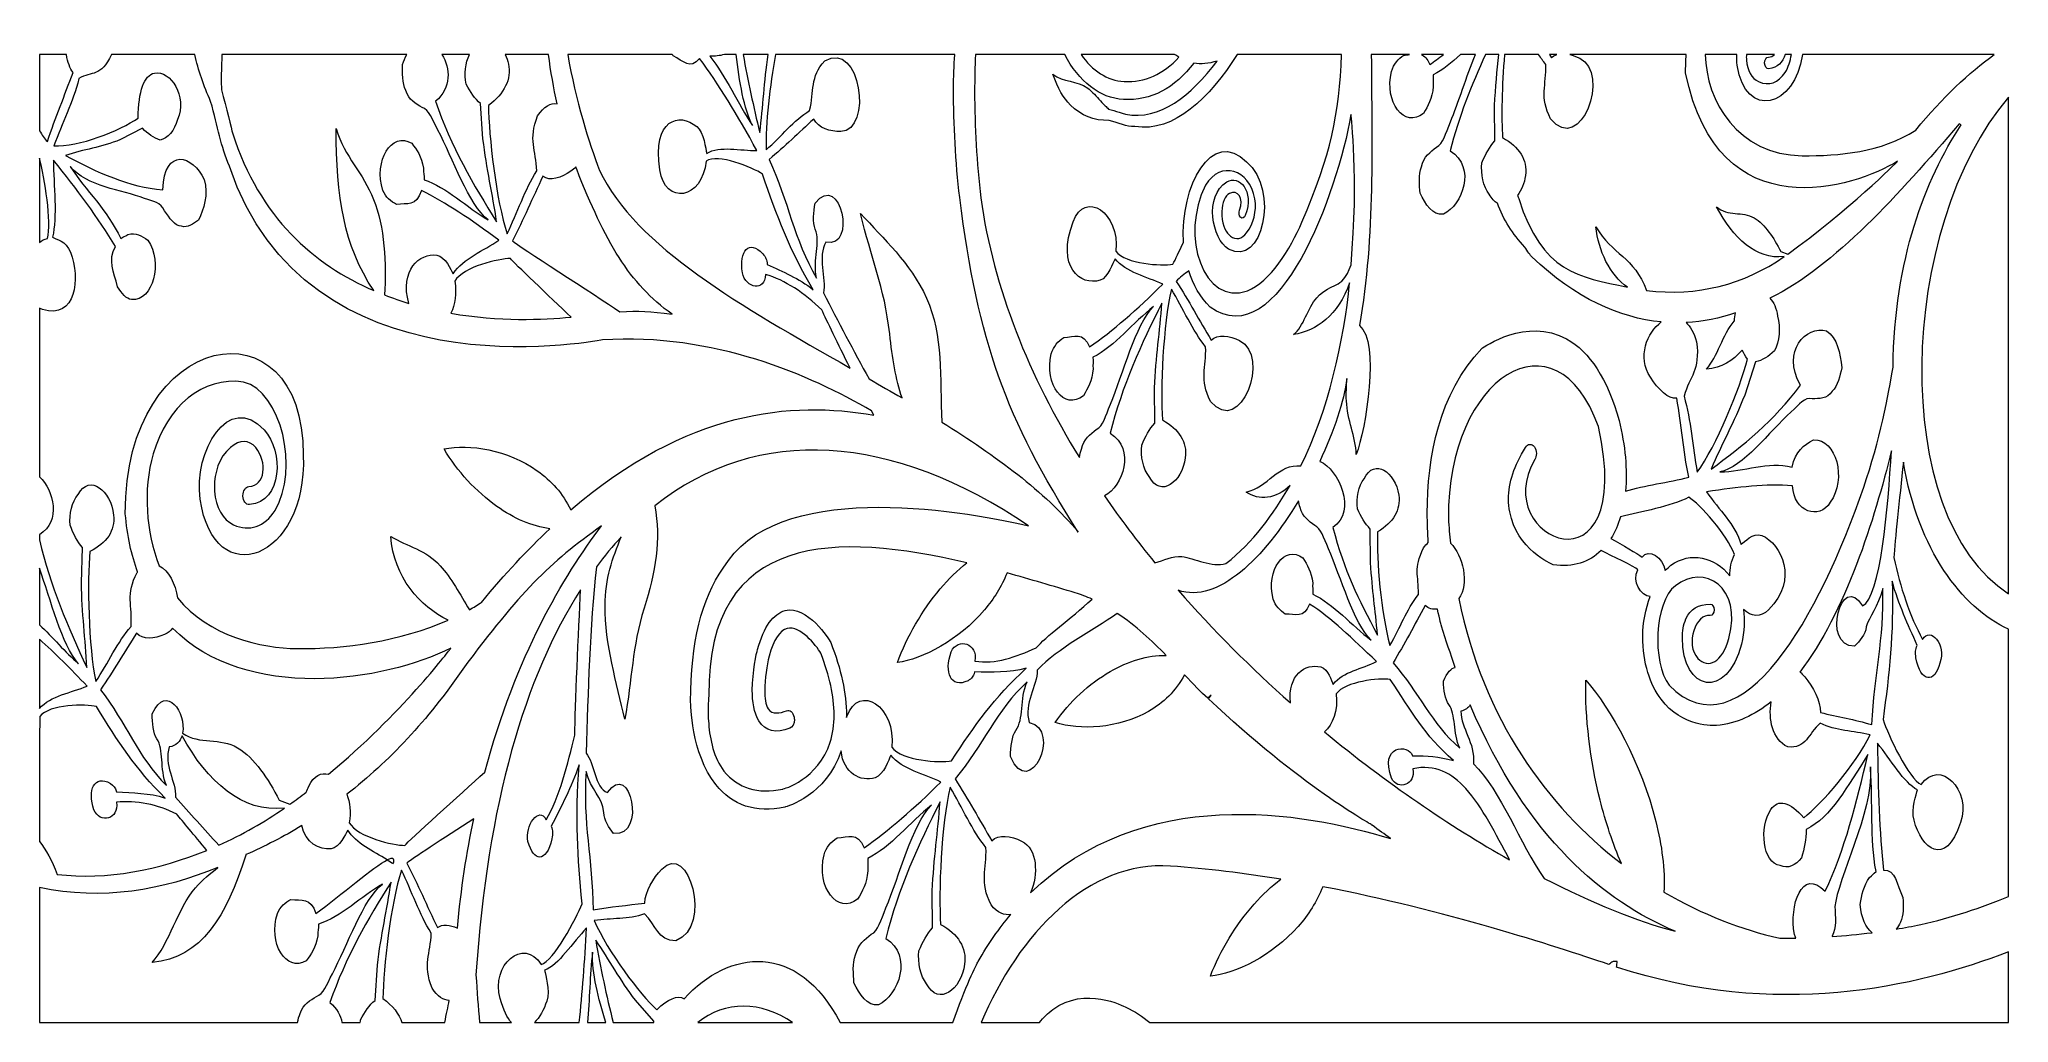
# Model space of a CAD drawing. Header units: millimetres. Extents: x -1200 to 1200, y -590 to 608.
import ezdxf

# ---------------------------------------------------------------- set-up
doc = ezdxf.new("R2010")
doc.units = ezdxf.units.MM
doc.header["$MEASUREMENT"] = 0
doc.layers.add('Layer 1', color=7, linetype='Continuous')

msp = doc.modelspace()

# ---------------------------------------------------------------- linework, layer by layer
at = {"layer": 'Layer 1', "color": 250, "lineweight": 20}
for points, knots in [([(-78.4311, 415.6194), (-55.6433, 238.7831), (-22.7146, 147.6089), (66.0664, 7.889), (25.071, 57.3256), (-34.3557, 100.8829), (-100.0424, 141.9201), (-103.1199, 196.5333), (-98.0512, 246.9681), (-118.8569, 293.0871), (-138.79, 337.0823), (-171.2144, 364.8287), (-199.2135, 396.4025), (-186.8495, 342.0721), (-170.1812, 307.9528), (-163.7537, 249.3885), (-160.6895, 220.5013), (-156.1638, 194.1368), (-148.7081, 171.3486), (-161.9578, 179.1449), (-175.3294, 186.8731), (-188.7406, 194.5646), (-207.9624, 228.8554), (-226.3514, 264.4675), (-244.4953, 299.441), (-240.5964, 317.1537), (-252.2225, 343.3718), (-241.4981, 361.482), (-203.4882, 352.5184), (-223.2672, 448.6294), (-254.5921, 408.7835), (-256.7092, 397.7074), (-257.6142, 385.8515), (-254.5119, 377.0759), (-247.7954, 360.7223), (-257.7177, 340.887), (-252.8004, 317.4642), (-280.7068, 364.8287), (-286.9993, 410.5855), (-310.5943, 462.1612), (-291.7326, 477.808), (-274.4218, 494.8607), (-256.2613, 511.2988), (-250.3994, 500.1205), (-236.2413, 495.9333), (-223.4801, 496.1289), (-183.9062, 496.7537), (-199.2159, 608.4673), (-242.8658, 582.3539), (-261.2025, 562.588), (-255.2736, 545.6855), (-261.3159, 521.7869), (-280.2638, 510.105), (-296.2351, 489.905), (-314.239, 473.9326), (-315.3948, 505.3235), (-309.6927, 552.7916), (-302.9035, 589.9734), (-302.9035, 589.9734), (-84.3817, 589.9734), (-84.3817, 589.9734), (-85.4042, 576.3621), (-85.9713, 562.5502), (-85.9713, 548.5565), (-85.9713, 504.1852), (-83.4916, 459.2335), (-78.4311, 415.6194)], [0, 0, 0, 0, 0.045454545, 0.045454545, 0.045454545, 0.090909091, 0.090909091, 0.090909091, 0.136363636, 0.136363636, 0.136363636, 0.181818182, 0.181818182, 0.181818182, 0.227272727, 0.227272727, 0.227272727, 0.272727273, 0.272727273, 0.272727273, 0.318181818, 0.318181818, 0.318181818, 0.363636364, 0.363636364, 0.363636364, 0.409090909, 0.409090909, 0.409090909, 0.454545455, 0.454545455, 0.454545455, 0.5, 0.5, 0.5, 0.545454545, 0.545454545, 0.545454545, 0.590909091, 0.590909091, 0.590909091, 0.636363636, 0.636363636, 0.636363636, 0.681818182, 0.681818182, 0.681818182, 0.727272727, 0.727272727, 0.727272727, 0.772727273, 0.772727273, 0.772727273, 0.818181818, 0.818181818, 0.818181818, 0.863636364, 0.863636364, 0.863636364, 0.909090909, 0.909090909, 0.909090909, 0.954545455, 0.954545455, 0.954545455, 1, 1, 1, 1]), ([(-968.2859, 453.7604), (-874.9437, 173.6781), (-528.4165, 239.6981), (-513.5845, 242.2118), (-378.4197, 250.6732), (-260.5311, 199.4585), (-185.7939, 155.6021), (-185.7939, 155.6021), (-183.0658, 150.2224), (-183.0658, 150.2224), (-283.376, 168.4866), (-410.7225, 156.4148), (-552.4397, 34.9034), (-561.9645, 54.9898), (-576.4761, 70.7641), (-593.2795, 82.6503), (-629.4421, 108.2262), (-676.2731, 115.7498), (-706.7683, 109.3051), (-690.7333, 82.2743), (-667.9371, 57.231), (-642.48, 39.2255), (-621.9524, 24.7056), (-599.706, 14.7602), (-577.9176, 11.9991), (-605.1606, -13.6158), (-632.8922, -43.3384), (-661.0336, -77.7441), (-665.9369, -80.875), (-670.9468, -83.8443), (-676.042, -86.6723), (-687.2162, -68.3136), (-698.406, -47.5571), (-711.4206, -33.1596), (-728.9567, -13.9528), (-751.4391, -9.613), (-771.8358, 2.672), (-768.0429, -47.1874), (-736.1823, -83.1061), (-701.779, -99.4281), (-760.9573, -125.5112), (-828.3099, -134.601), (-885.7875, -134.1606), (-929.6378, -133.5713), (-994.0222, -119.1838), (-1031.5998, -72.372), (-1034.3371, -55.313), (-1042.8079, -38.7891), (-1053.9406, -33.1116), (-1070.1345, 7.5899), (-1074.0525, 59.1227), (-1061.2705, 103.3336), (-1044.5524, 161.1571), (-1000.828, 198.0955), (-951.3948, 190.8192), (-904.621, 178.8711), (-883.4411, 84.4966), (-912.7656, 34.3784), (-925.777, 14.3022), (-943.8885, 7.889), (-963.4722, 16.7894), (-976.4595, 22.6588), (-985.0777, 38.0078), (-986.525, 57.8039), (-986.6699, 59.5871), (-986.7436, 61.4673), (-986.7436, 63.3476), (-986.7436, 79.3213), (-981.6823, 98.8802), (-967.1201, 111.1097), (-955.6025, 120.8545), (-944.6221, 120.8545), (-936.3781, 110.8031), (-922.0645, 93.4841), (-924.2668, 64.2714), (-944.8001, 63.4006), (-948.7139, 63.1293), (-951.9479, 58.3478), (-951.9479, 52.1718), (-951.9479, 52.0216), (-951.9479, 51.8374), (-951.9314, 51.662), (-951.7533, 45.8192), (-948.2767, 41.0642), (-944.069, 41.3633), (-902.9428, 44.5989), (-902.672, 106.8481), (-926.0593, 132.4694), (-969.1851, 179.7052), (-1012.4078, 105.6619), (-1004.0553, 47.8825), (-987.3786, -67.4289), (-873.451, -26.0801), (-878.4775, 101.5946), (-877.8441, 294.0954), (-1096.6938, 256.5072), (-1095.3509, 30.1875), (-1093.054, 3.4002), (-1087.8578, -20.1413), (-1080.2762, -40.7553), (-1080.4584, -40.9546), (-1080.6397, -41.1351), (-1080.8218, -41.3408), (-1095.1472, -67.7053), (-1086.5339, -81.6687), (-1088.2801, -107.1436), (-1104.5767, -125.9466), (-1116.5432, -151.7887), (-1131.1956, -174.3586), (-1140.4596, -131.7048), (-1141.81, -51.7771), (-1138.3664, -15.5769), (-1118.0079, -5.7401), (-1107.5938, 9.6645), (-1109.6041, 28.648), (-1112.7727, 58.3667), (-1138.5362, 79.5421), (-1152.8665, 53.7619), (-1160.3687, 45.0696), (-1163.8684, 29.9717), (-1162.6281, 16.2986), (-1158.6439, 5.3448), (-1153.9453, -3.6932), (-1147.6488, -11.0869), (-1147.6488, -11.0869), (-1148.9064, -53.8959), (-1148.9064, -53.8959), (-1148.2813, -91.3592), (-1143.8749, -122.422), (-1142.4135, -157.1065), (-1164.9596, -108.5746), (-1186.8897, -57.399), (-1200.0501, -1.6576), (-1200.0501, -1.6576), (-1200.0501, 4.7455), (-1200.0501, 4.7455), (-1173.0488, 21.1065), (-1182.2275, 58.4891), (-1200.0501, 75.4396), (-1200.0501, 75.4396), (-1200.0501, 280.7945), (-1200.0501, 280.7945), (-1198.8397, 280.1384), (-1197.5587, 279.6032), (-1196.2051, 279.207), (-1155.1367, 266.5396), (-1150.1383, 317.083), (-1162.1703, 349.1667), (-1167.2556, 362.7225), (-1180.3903, 365.2956), (-1184.0789, 367.3248), (-1177.9047, 391.9554), (-1182.7731, 430.6984), (-1182.9453, 461.2665), (-1154.2608, 425.9156), (-1128.1801, 390.5307), (-1107.4481, 356.0595), (-1116.9307, 338.6446), (-1108.9798, 325.5431), (-1104.8218, 306.9231), (-1099.8872, 298.6599), (-1094.0095, 292.2227), (-1087.7088, 291.2018), (-1061.3483, 289.7834), (-1049.0532, 336.3643), (-1068.0051, 363.7106), (-1075.6032, 368.877), (-1082.1267, 373.4137), (-1092.2178, 370.7384), (-1096.0413, 367.7274), (-1097.0465, 368.9527), (-1100.9354, 365.9392), (-1117.7396, 400.6565), (-1142.6776, 423.6618), (-1162.7325, 453.6494), (-1141.6617, 428.6188), (-1099.941, 425.3389), (-1071.8112, 414.6515), (-1060.8168, 410.4719), (-1052.4891, 410.1767), (-1047.3981, 399.4501), (-1041.3506, 390.6557), (-1035.3107, 380.7847), (-1026.767, 380.6762), (-1019.3328, 378.1523), (-1012.1237, 384.0544), (-1006.0689, 388.0674), (-999.8568, 401.757), (-993.7878, 418.9421), (-999.0197, 437.4801), (-1013.1396, 467.397), (-1047.3435, 478.0453), (-1049.7172, 425.2292), (-1090.1016, 428.1215), (-1130.0596, 446.6381), (-1168.4073, 466.9137), (-1145.9995, 474.4829), (-1125.0621, 476.6988), (-1101.1267, 486.2783), (-1101.1267, 486.2783), (-1074.3265, 500.1281), (-1074.3265, 500.1281), (-1067.8718, 492.9236), (-1060.8225, 488.5346), (-1052.7582, 485.7331), (-1043.7376, 487.7383), (-1035.1435, 497.1272), (-1031.7323, 510.6186), (-1019.3999, 538.9581), (-1040.05, 570.985), (-1059.7876, 567.3228), (-1072.3915, 564.9642), (-1079.243, 545.3006), (-1079.777, 512.5481), (-1101.7717, 497.3265), (-1152.8442, 476.9146), (-1182.4949, 478.6094), (-1172.2871, 506.5236), (-1159.2501, 531.3978), (-1151.892, 560.6812), (-1136.251, 570.3805), (-1124.9908, 561.6491), (-1112.3107, 589.9734), (-1112.3107, 589.9734), (-1010.7129, 589.9734), (-1010.7129, 589.9734), (-1006.2817, 570.9825), (-999.8733, 552.0003), (-991.3156, 532.6168), (-982.0632, 501.4178), (-979.2671, 478.3343), (-968.2859, 453.7604)], [0, 0, 0, 0, 0.012987013, 0.012987013, 0.012987013, 0.025974026, 0.025974026, 0.025974026, 0.038961039, 0.038961039, 0.038961039, 0.051948052, 0.051948052, 0.051948052, 0.064935065, 0.064935065, 0.064935065, 0.077922078, 0.077922078, 0.077922078, 0.090909091, 0.090909091, 0.090909091, 0.103896104, 0.103896104, 0.103896104, 0.116883117, 0.116883117, 0.116883117, 0.12987013, 0.12987013, 0.12987013, 0.142857143, 0.142857143, 0.142857143, 0.155844156, 0.155844156, 0.155844156, 0.168831169, 0.168831169, 0.168831169, 0.181818182, 0.181818182, 0.181818182, 0.194805195, 0.194805195, 0.194805195, 0.207792208, 0.207792208, 0.207792208, 0.220779221, 0.220779221, 0.220779221, 0.233766234, 0.233766234, 0.233766234, 0.246753247, 0.246753247, 0.246753247, 0.25974026, 0.25974026, 0.25974026, 0.272727273, 0.272727273, 0.272727273, 0.285714286, 0.285714286, 0.285714286, 0.298701299, 0.298701299, 0.298701299, 0.311688312, 0.311688312, 0.311688312, 0.324675325, 0.324675325, 0.324675325, 0.337662338, 0.337662338, 0.337662338, 0.350649351, 0.350649351, 0.350649351, 0.363636364, 0.363636364, 0.363636364, 0.376623377, 0.376623377, 0.376623377, 0.38961039, 0.38961039, 0.38961039, 0.402597403, 0.402597403, 0.402597403, 0.415584416, 0.415584416, 0.415584416, 0.428571429, 0.428571429, 0.428571429, 0.441558442, 0.441558442, 0.441558442, 0.454545455, 0.454545455, 0.454545455, 0.467532468, 0.467532468, 0.467532468, 0.480519481, 0.480519481, 0.480519481, 0.493506494, 0.493506494, 0.493506494, 0.506493506, 0.506493506, 0.506493506, 0.519480519, 0.519480519, 0.519480519, 0.532467532, 0.532467532, 0.532467532, 0.545454545, 0.545454545, 0.545454545, 0.558441558, 0.558441558, 0.558441558, 0.571428571, 0.571428571, 0.571428571, 0.584415584, 0.584415584, 0.584415584, 0.597402597, 0.597402597, 0.597402597, 0.61038961, 0.61038961, 0.61038961, 0.623376623, 0.623376623, 0.623376623, 0.636363636, 0.636363636, 0.636363636, 0.649350649, 0.649350649, 0.649350649, 0.662337662, 0.662337662, 0.662337662, 0.675324675, 0.675324675, 0.675324675, 0.688311688, 0.688311688, 0.688311688, 0.701298701, 0.701298701, 0.701298701, 0.714285714, 0.714285714, 0.714285714, 0.727272727, 0.727272727, 0.727272727, 0.74025974, 0.74025974, 0.74025974, 0.753246753, 0.753246753, 0.753246753, 0.766233766, 0.766233766, 0.766233766, 0.779220779, 0.779220779, 0.779220779, 0.792207792, 0.792207792, 0.792207792, 0.805194805, 0.805194805, 0.805194805, 0.818181818, 0.818181818, 0.818181818, 0.831168831, 0.831168831, 0.831168831, 0.844155844, 0.844155844, 0.844155844, 0.857142857, 0.857142857, 0.857142857, 0.87012987, 0.87012987, 0.87012987, 0.883116883, 0.883116883, 0.883116883, 0.896103896, 0.896103896, 0.896103896, 0.909090909, 0.909090909, 0.909090909, 0.922077922, 0.922077922, 0.922077922, 0.935064935, 0.935064935, 0.935064935, 0.948051948, 0.948051948, 0.948051948, 0.961038961, 0.961038961, 0.961038961, 0.974025974, 0.974025974, 0.974025974, 0.987012987, 0.987012987, 0.987012987, 1, 1, 1, 1]), ([(-1158.9114, 568.2365), (-1169.4231, 540.0737), (-1180.3588, 513.2031), (-1190.3365, 483.9777), (-1193.6765, 487.3938), (-1196.9022, 492.2788), (-1200.0501, 497.1587), (-1200.0501, 497.1587), (-1200.0501, 589.9734), (-1200.0501, 589.9734), (-1200.0501, 589.9734), (-1167.1413, 589.9734), (-1167.1413, 589.9734), (-1165.4398, 580.6792), (-1162.7647, 572.7568), (-1158.9114, 568.2365)], [0, 0, 0, 0, 0.2, 0.2, 0.2, 0.4, 0.4, 0.4, 0.6, 0.6, 0.6, 0.8, 0.8, 0.8, 1, 1, 1, 1]), ([(-977.6518, 589.9734), (-977.6518, 589.9734), (-752.3589, 589.9734), (-752.3589, 589.9734), (-754.3477, 586.0955), (-756.0881, 581.9513), (-757.6587, 577.9068), (-757.5204, 567.8453), (-758.0255, 555.3962), (-753.4155, 546.1575), (-749.7799, 534.3747), (-741.372, 530.1359), (-733.6032, 525.4364), (-725.0811, 522.8696), (-721.4257, 511.4629), (-714.34, 497.9841), (-696.2144, 463.4989), (-676.822, 407.1), (-653.0977, 388.3854), (-679.353, 403.6234), (-703.4863, 428.5405), (-731.2039, 437.2996), (-731.0325, 443.9413), (-732.1833, 444.8233), (-731.9854, 451.3766), (-734.6084, 466.4657), (-740.0398, 473.6058), (-746.2933, 481.9662), (-770.5127, 496.7789), (-793.1399, 460.2872), (-781.2786, 424.3786), (-778.0364, 416.0826), (-771.7439, 410.6335), (-764.7559, 407.2552), (-751.9193, 409.2807), (-740.7874, 403.7445), (-734.3707, 424.1527), (-705.1597, 409.8511), (-673.1699, 388.523), (-640.1103, 363.5806), (-658.4033, 351.0432), (-683.5293, 341.5913), (-695.629, 322.7504), (-698.382, 327.0095), (-705.4047, 344.1227), (-715.6101, 345.4995), (-736.8555, 348.359), (-761.0988, 327.0044), (-749.8105, 286.7231), (-759.6699, 289.7165), (-769.5391, 293.1275), (-779.3537, 297.0118), (-777.0594, 333.5451), (-779.0713, 381.6239), (-792.8949, 413.2028), (-805.3242, 446.1333), (-827.8462, 464.5412), (-838.4706, 499.6788), (-837.5358, 415.4427), (-829.8516, 358.2615), (-792.5148, 302.1706), (-865.0058, 333.7116), (-931.8128, 390.8929), (-964.5618, 494.3875), (-966.0314, 499.1324), (-972.246, 525.6244), (-978.1088, 547.1153), (-978.305, 551.6836), (-978.3854, 556.2278), (-978.3854, 560.7343), (-978.3854, 569.212), (-978.1088, 577.6304), (-977.7504, 586.1611), (-977.7504, 586.1611), (-977.6518, 589.9734), (-977.6518, 589.9734)], [0, 0, 0, 0, 0.04, 0.04, 0.04, 0.08, 0.08, 0.08, 0.12, 0.12, 0.12, 0.16, 0.16, 0.16, 0.2, 0.2, 0.2, 0.24, 0.24, 0.24, 0.28, 0.28, 0.28, 0.32, 0.32, 0.32, 0.36, 0.36, 0.36, 0.4, 0.4, 0.4, 0.44, 0.44, 0.44, 0.48, 0.48, 0.48, 0.52, 0.52, 0.52, 0.56, 0.56, 0.56, 0.6, 0.6, 0.6, 0.64, 0.64, 0.64, 0.68, 0.68, 0.68, 0.72, 0.72, 0.72, 0.76, 0.76, 0.76, 0.8, 0.8, 0.8, 0.84, 0.84, 0.84, 0.88, 0.88, 0.88, 0.92, 0.92, 0.92, 0.96, 0.96, 0.96, 1, 1, 1, 1]), ([(-709.4046, 589.9734), (-709.4046, 589.9734), (-675.9062, 589.9734), (-675.9062, 589.9734), (-680.8897, 579.7681), (-682.2235, 565.9322), (-679.9326, 554.0712), (-674.892, 544.0778), (-669.3315, 536.1491), (-662.3394, 530.2242), (-662.3394, 530.2242), (-659.3951, 487.3256), (-659.3951, 487.3256), (-655.1014, 450.1778), (-647.6729, 420.2621), (-642.8194, 386.0698), (-670.9319, 430.6959), (-698.6668, 478.2876), (-717.2685, 532.9979), (-697.4696, 549.4638), (-699.2373, 573.3285), (-709.4046, 589.9734)], [0, 0, 0, 0, 0.142857143, 0.142857143, 0.142857143, 0.285714286, 0.285714286, 0.285714286, 0.428571429, 0.428571429, 0.428571429, 0.571428571, 0.571428571, 0.571428571, 0.714285714, 0.714285714, 0.714285714, 0.857142857, 0.857142857, 0.857142857, 1, 1, 1, 1]), ([(-632.229, 589.9734), (-632.229, 589.9734), (-579.5139, 589.9734), (-579.5139, 589.9734), (-576.8951, 569.2789), (-573.2976, 549.1193), (-569.0502, 530.0816), (-576.7874, 531.1908), (-585.1001, 527.169), (-592.8547, 515.3231), (-604.5315, 485.8176), (-594.5885, 473.8809), (-593.8309, 448.1271), (-608.21, 425.6986), (-617.5891, 397.2518), (-629.9613, 371.4489), (-643.3625, 411.7995), (-652.5397, 491.0509), (-652.6589, 527.8668), (-633.3583, 542.2947), (-624.5026, 559.9972), (-628.3633, 578.4355), (-629.2377, 582.5974), (-630.5674, 586.4703), (-632.229, 589.9734)], [0, 0, 0, 0, 0.125, 0.125, 0.125, 0.25, 0.25, 0.25, 0.375, 0.375, 0.375, 0.5, 0.5, 0.5, 0.625, 0.625, 0.625, 0.75, 0.75, 0.75, 0.875, 0.875, 0.875, 1, 1, 1, 1]), ([(-318.57, 444.1078), (-301.0198, 392.6886), (-285.7987, 352.1575), (-256.932, 303.2799), (-274.5575, 317.3897), (-294.0675, 325.1329), (-312.9756, 334.1091), (-313.3257, 340.2826), (-315.0197, 342.6576), (-318.2455, 347.1337), (-335.5482, 365.3827), (-346.9126, 350.5195), (-343.2945, 323.8963), (-339.2143, 304.6705), (-315.4983, 300.3749), (-315.1001, 321.9365), (-291.6433, 315.1737), (-267.0123, 299.0928), (-246.5849, 278.9004), (-240.3811, 265.4657), (-226.6213, 237.3269), (-211.9789, 207.8479), (-343.3872, 282.7771), (-473.2688, 355.2657), (-517.2383, 448.6458), (-530.3034, 481.9977), (-546.3517, 534.0719), (-556.0728, 589.9734), (-556.0728, 589.9734), (-428.7405, 589.9734), (-428.7405, 589.9734), (-428.3571, 589.4283), (-427.9647, 588.8894), (-427.5672, 588.3594), (-415.354, 582.4094), (-406.6705, 570.6127), (-395.4939, 585.2917), (-372.6447, 554.5406), (-349.1026, 515.7055), (-325.5331, 472.9332), (-345.4587, 472.6277), (-370.7976, 479.282), (-386.7349, 469.478), (-388.1267, 475.0255), (-390.0467, 494.8645), (-398.9746, 502.3137), (-420.1074, 519.9368), (-452.9557, 511.4351), (-443.9401, 449.4913), (-437.8803, 405.77), (-391.5793, 413.1549), (-387.5562, 460.1345), (-373.2698, 469.8553), (-331.1633, 452.6512), (-318.57, 444.1078)], [0, 0, 0, 0, 0.055555556, 0.055555556, 0.055555556, 0.111111111, 0.111111111, 0.111111111, 0.166666667, 0.166666667, 0.166666667, 0.222222222, 0.222222222, 0.222222222, 0.277777778, 0.277777778, 0.277777778, 0.333333333, 0.333333333, 0.333333333, 0.388888889, 0.388888889, 0.388888889, 0.444444444, 0.444444444, 0.444444444, 0.5, 0.5, 0.5, 0.555555556, 0.555555556, 0.555555556, 0.611111111, 0.611111111, 0.611111111, 0.666666667, 0.666666667, 0.666666667, 0.722222222, 0.722222222, 0.722222222, 0.777777778, 0.777777778, 0.777777778, 0.833333333, 0.833333333, 0.833333333, 0.888888889, 0.888888889, 0.888888889, 0.944444444, 0.944444444, 0.944444444, 1, 1, 1, 1]), ([(-365.1989, 589.9734), (-365.1989, 589.9734), (-350.9423, 589.9734), (-350.9423, 589.9734), (-346.7089, 557.3143), (-341.6741, 523.7302), (-330.871, 503.394), (-348.8873, 530.363), (-363.2557, 563.4878), (-382.8145, 587.9203), (-376.8259, 587.8067), (-370.9159, 588.4617), (-365.1989, 589.9734)], [0, 0, 0, 0, 0.25, 0.25, 0.25, 0.5, 0.5, 0.5, 0.75, 0.75, 0.75, 1, 1, 1, 1]), ([(-342.2007, 589.9734), (-342.2007, 589.9734), (-311.8553, 589.9734), (-311.8553, 589.9734), (-316.7038, 556.5673), (-317.9069, 526.8195), (-322.1203, 495.0462), (-329.605, 526.0547), (-336.7686, 557.7762), (-342.2007, 589.9734)], [0, 0, 0, 0, 0.333333333, 0.333333333, 0.333333333, 0.666666667, 0.666666667, 0.666666667, 1, 1, 1, 1]), ([(387.0909, 589.9734), (383.7576, 516.2797), (374.568, 469.2016), (338.6943, 385.6319), (324.7673, 353.4536), (299.2273, 311.9507), (272.2368, 302.1378), (218.9569, 282.7644), (189.5057, 368.7281), (221.2686, 430.9356), (239.2021, 460.8475), (274.7893, 450.6031), (281.3318, 414.307), (283.5681, 398.8596), (280.0328, 383.9143), (271.3218, 372.5796), (265.5535, 365.0521), (258.1897, 363.544), (251.638, 368.5363), (251.0435, 368.9754), (250.4399, 369.4941), (249.8587, 370.067), (244.9266, 374.9305), (240.4291, 384.5175), (241.0882, 398.6867), (241.5874, 409.9167), (244.9315, 417.7925), (250.5451, 420.6433), (260.2513, 425.638), (268.6012, 415.1588), (262.6159, 400.1682), (261.5089, 397.2771), (261.9991, 393.5014), (263.9058, 391.6198), (263.953, 391.5756), (264.0094, 391.5188), (264.0682, 391.4784), (265.9269, 389.8266), (268.4538, 390.8727), (269.6427, 393.9821), (281.1688, 424.4632), (262.0313, 443.6157), (246.999, 434.6445), (219.2815, 418.0966), (228.9785, 364.5473), (249.3612, 352.9412), (290.0437, 329.7857), (311.9712, 424.0934), (271.0213, 459.3698), (229.4223, 500.8537), (189.8948, 430.1672), (194.3757, 360.8561), (189.1099, 350.8097), (184.7548, 339.7311), (181.3611, 334.4839), (167.5855, 331.974), (123.7369, 334.5067), (111.8963, 350.3277), (117.1902, 397.3288), (74.1067, 425.4096), (59.7516, 386.1101), (38.9988, 330.63), (68.9294, 307.5705), (92.6893, 314.9415), (102.7267, 318.0598), (108.4421, 336.2683), (110.8631, 340.9704), (124.2768, 324.3241), (149.9409, 319.2397), (169.0435, 309.919), (138.0348, 279.4657), (107.8228, 252.7895), (79.851, 233.57), (71.9681, 252.7491), (61.3156, 245.3415), (48.4119, 245.1534), (41.717, 240.5966), (35.8675, 234.1026), (33.2569, 225.3031), (24.1222, 187.5886), (49.2969, 155.2071), (72.2711, 174.0807), (77.8681, 183.4607), (82.7381, 191.4842), (84.2301, 206.9279), (83.5504, 213.4042), (84.6284, 214.4794), (83.9684, 221.0503), (110.8631, 234.5064), (133.0058, 263.4037), (157.968, 283.0459), (135.7762, 260.3826), (120.6693, 201.0157), (105.2039, 163.6407), (99.1573, 149.0337), (96.368, 137.0742), (88.0884, 133.0612), (80.7146, 127.0594), (72.6743, 121.4059), (69.9314, 109.0755), (68.6463, 105.7881), (67.9351, 102.2534), (67.5865, 98.6278), (6.5429, 197.4116), (-37.1964, 304.1355), (-52.714, 415.1702), (-57.7355, 457.8807), (-60.2202, 501.8569), (-60.2202, 545.182), (-60.2202, 560.2181), (-59.9221, 575.1746), (-59.3326, 589.9734), (-59.3326, 589.9734), (49.7665, 589.9734), (49.7665, 589.9734), (66.2428, 557.5692), (92.4111, 536.7787), (121.3383, 535.1319), (154.5394, 533.3576), (183.9004, 548.954), (206.8662, 579.6596), (215.6708, 577.9244), (224.905, 578.6033), (235.2734, 582.1091), (203.4583, 539.719), (165.4577, 509.2153), (123.5308, 517.2451), (121.6181, 517.6363), (111.5469, 521.2454), (103.1266, 523.5851), (101.6561, 524.8357), (100.2288, 526.1607), (98.837, 527.535), (96.2197, 530.1169), (93.7053, 532.878), (91.1791, 535.7326), (88.783, 538.3006), (86.3902, 540.9431), (83.8683, 543.4305), (81.8763, 545.3953), (79.803, 547.2579), (77.6015, 548.9439), (64.4734, 558.9069), (47.5425, 555.8783), (35.129, 566.0558), (41.0157, 548.8177), (48.2132, 536.7257), (56.607, 528.4474), (69.8047, 515.4304), (84.8378, 509.1825), (103.5803, 509.6987), (116.0311, 506.8315), (124.0085, 501.809), (134.9408, 502.2002), (182.9946, 494.5276), (225.8347, 537.0614), (259.7015, 589.9734), (259.7015, 589.9734), (387.0909, 589.9734), (387.0909, 589.9734)], [0, 0, 0, 0, 0.018867925, 0.018867925, 0.018867925, 0.037735849, 0.037735849, 0.037735849, 0.056603774, 0.056603774, 0.056603774, 0.075471698, 0.075471698, 0.075471698, 0.094339623, 0.094339623, 0.094339623, 0.113207547, 0.113207547, 0.113207547, 0.132075472, 0.132075472, 0.132075472, 0.150943396, 0.150943396, 0.150943396, 0.169811321, 0.169811321, 0.169811321, 0.188679245, 0.188679245, 0.188679245, 0.20754717, 0.20754717, 0.20754717, 0.226415094, 0.226415094, 0.226415094, 0.245283019, 0.245283019, 0.245283019, 0.264150943, 0.264150943, 0.264150943, 0.283018868, 0.283018868, 0.283018868, 0.301886792, 0.301886792, 0.301886792, 0.320754717, 0.320754717, 0.320754717, 0.339622642, 0.339622642, 0.339622642, 0.358490566, 0.358490566, 0.358490566, 0.377358491, 0.377358491, 0.377358491, 0.396226415, 0.396226415, 0.396226415, 0.41509434, 0.41509434, 0.41509434, 0.433962264, 0.433962264, 0.433962264, 0.452830189, 0.452830189, 0.452830189, 0.471698113, 0.471698113, 0.471698113, 0.490566038, 0.490566038, 0.490566038, 0.509433962, 0.509433962, 0.509433962, 0.528301887, 0.528301887, 0.528301887, 0.547169811, 0.547169811, 0.547169811, 0.566037736, 0.566037736, 0.566037736, 0.58490566, 0.58490566, 0.58490566, 0.603773585, 0.603773585, 0.603773585, 0.622641509, 0.622641509, 0.622641509, 0.641509434, 0.641509434, 0.641509434, 0.660377358, 0.660377358, 0.660377358, 0.679245283, 0.679245283, 0.679245283, 0.698113208, 0.698113208, 0.698113208, 0.716981132, 0.716981132, 0.716981132, 0.735849057, 0.735849057, 0.735849057, 0.754716981, 0.754716981, 0.754716981, 0.773584906, 0.773584906, 0.773584906, 0.79245283, 0.79245283, 0.79245283, 0.811320755, 0.811320755, 0.811320755, 0.830188679, 0.830188679, 0.830188679, 0.849056604, 0.849056604, 0.849056604, 0.867924528, 0.867924528, 0.867924528, 0.886792453, 0.886792453, 0.886792453, 0.905660377, 0.905660377, 0.905660377, 0.924528302, 0.924528302, 0.924528302, 0.943396226, 0.943396226, 0.943396226, 0.962264151, 0.962264151, 0.962264151, 0.981132075, 0.981132075, 0.981132075, 1, 1, 1, 1]), ([(69.4477, 589.9734), (69.4477, 589.9734), (183.5444, 589.9734), (183.5444, 589.9734), (185.3146, 588.786), (187.0756, 587.6894), (188.8341, 586.6798), (170.0628, 566.1669), (147.2261, 555.9552), (121.8922, 557.1667), (101.3829, 558.3504), (82.9352, 570.3111), (69.4477, 589.9734)], [0, 0, 0, 0, 0.25, 0.25, 0.25, 0.5, 0.5, 0.5, 0.75, 0.75, 0.75, 1, 1, 1, 1]), ([(573.5485, 527.853), (573.5485, 527.853), (573.7886, 484.7235), (573.7886, 484.7235), (567.2792, 477.6377), (562.3379, 468.8054), (558.0665, 458.0094), (556.4925, 444.3249), (559.6521, 428.9443), (566.9911, 419.7826), (569.864, 414.2162), (573.2844, 410.6802), (576.9356, 408.8251), (583.9336, 388.3942), (595.5663, 371.4602), (610.2981, 355.33), (613.3575, 350.1434), (617.2281, 344.9581), (618.9876, 343.3529), (672.3212, 292.5534), (725.924, 268.8338), (776.6876, 264.0258), (759.1938, 251.7408), (747.3217, 220.8951), (763.3434, 196.5534), (772.8956, 182.055), (785.6254, 169.2942), (795.469, 171.1467), (801.2383, 138.2983), (803.3801, 107.9826), (810.0626, 74.9411), (785.9666, 67.9322), (755.6882, 65.2367), (732.96, 57.7723), (735.4165, 83.7015), (732.8821, 113.3168), (725.1556, 144.0149), (710.8816, 194.7741), (689.4665, 227.7058), (661.2713, 243.3274), (612.0344, 270.3885), (560.066, 233.276), (557.8578, 231.6153), (505.3472, 176.9718), (491.4838, 98.5458), (491.4838, 30.9523), (491.4838, 18.5524), (491.9508, 6.5223), (492.7308, -4.9337), (490.7751, -6.5868), (488.8154, -8.6312), (486.8597, -11.1437), (474.2317, -37.6054), (481.2105, -43.7776), (480.5457, -68.2416), (465.7386, -87.668), (458.9758, -107.5726), (445.8866, -130.4454), (435.3699, -90.5982), (429.0882, -26.677), (430.9495, 8.1716), (449.9825, 19.4181), (459.3119, 35.0649), (456.6476, 52.9921), (452.4548, 81.054), (427.044, 98.8979), (414.387, 72.9952), (407.5729, 64.0165), (404.8274, 49.2933), (406.5495, 36.3622), (410.7812, 26.2792), (415.6198, 18.0842), (421.9173, 11.6054), (421.9173, 11.6054), (422.4024, -29.3472), (422.4024, -29.3472), (424.4731, -65.03), (428.0491, -84.869), (430.8071, -117.8234), (406.6009, -72.0981), (390.9219, -40.5243), (376.2563, 13.5589), (406.4643, 33.7538), (383.0728, 84.4411), (360.9954, 94.0671), (360.7702, 94.0886), (360.5458, 94.1037), (360.3231, 94.1164), (377.788, 131.1027), (389.8993, 167.6158), (393.5018, 195.1211), (392.9851, 186.1335), (392.4636, 177.1271), (392.8842, 167.7786), (394.0375, 144.8591), (404.1799, 124.427), (404.9168, 102.2748), (416.2855, 133.2051), (434.4293, 239.7435), (408.7171, 259.5851), (428.1443, 370.1238), (423.7297, 481.7604), (423.2114, 589.9734), (423.2114, 589.9734), (469.7773, 589.9734), (469.7773, 589.9734), (467.5774, 589.6643), (465.3006, 589.3879), (462.9467, 589.3538), (456.2526, 584.797), (450.4031, 578.303), (447.7925, 569.5047), (438.6577, 531.789), (463.8326, 499.4075), (486.8068, 518.2811), (492.4037, 527.6612), (497.2737, 535.6871), (498.7658, 551.1283), (498.086, 557.6071), (499.1639, 558.6798), (498.5041, 565.2507), (510.3762, 571.1907), (521.3209, 580.1404), (531.9925, 589.9734), (531.9925, 589.9734), (550.3971, 589.9734), (550.3971, 589.9734), (539.0798, 563.6493), (529.4812, 531.3839), (519.7395, 507.8436), (513.693, 493.2341), (510.9036, 481.2746), (502.624, 477.2616), (495.2503, 471.2598), (487.2099, 465.6089), (484.4669, 453.2759), (480.5681, 443.3053), (481.9881, 431.0227), (482.5933, 421.0017), (489.178, 407.7222), (497.9866, 393.5569), (511.1751, 395.3261), (534.2379, 406.3996), (551.5819, 452.578), (519.4133, 472.5483), (529.8795, 514.2505), (545.3855, 553.0578), (562.5068, 589.9734), (562.5068, 589.9734), (578.7455, 589.9734), (578.7455, 589.9734), (576.6359, 570.1509), (574.4518, 550.1705), (573.5485, 527.853)], [0, 0, 0, 0, 0.019607843, 0.019607843, 0.019607843, 0.039215686, 0.039215686, 0.039215686, 0.058823529, 0.058823529, 0.058823529, 0.078431373, 0.078431373, 0.078431373, 0.098039216, 0.098039216, 0.098039216, 0.117647059, 0.117647059, 0.117647059, 0.137254902, 0.137254902, 0.137254902, 0.156862745, 0.156862745, 0.156862745, 0.176470588, 0.176470588, 0.176470588, 0.196078431, 0.196078431, 0.196078431, 0.215686275, 0.215686275, 0.215686275, 0.235294118, 0.235294118, 0.235294118, 0.254901961, 0.254901961, 0.254901961, 0.274509804, 0.274509804, 0.274509804, 0.294117647, 0.294117647, 0.294117647, 0.31372549, 0.31372549, 0.31372549, 0.333333333, 0.333333333, 0.333333333, 0.352941176, 0.352941176, 0.352941176, 0.37254902, 0.37254902, 0.37254902, 0.392156863, 0.392156863, 0.392156863, 0.411764706, 0.411764706, 0.411764706, 0.431372549, 0.431372549, 0.431372549, 0.450980392, 0.450980392, 0.450980392, 0.470588235, 0.470588235, 0.470588235, 0.490196078, 0.490196078, 0.490196078, 0.509803922, 0.509803922, 0.509803922, 0.529411765, 0.529411765, 0.529411765, 0.549019608, 0.549019608, 0.549019608, 0.568627451, 0.568627451, 0.568627451, 0.588235294, 0.588235294, 0.588235294, 0.607843137, 0.607843137, 0.607843137, 0.62745098, 0.62745098, 0.62745098, 0.647058824, 0.647058824, 0.647058824, 0.666666667, 0.666666667, 0.666666667, 0.68627451, 0.68627451, 0.68627451, 0.705882353, 0.705882353, 0.705882353, 0.725490196, 0.725490196, 0.725490196, 0.745098039, 0.745098039, 0.745098039, 0.764705882, 0.764705882, 0.764705882, 0.784313725, 0.784313725, 0.784313725, 0.803921569, 0.803921569, 0.803921569, 0.823529412, 0.823529412, 0.823529412, 0.843137255, 0.843137255, 0.843137255, 0.862745098, 0.862745098, 0.862745098, 0.882352941, 0.882352941, 0.882352941, 0.901960784, 0.901960784, 0.901960784, 0.921568627, 0.921568627, 0.921568627, 0.941176471, 0.941176471, 0.941176471, 0.960784314, 0.960784314, 0.960784314, 0.980392157, 0.980392157, 0.980392157, 1, 1, 1, 1]), ([(511.1685, 589.9734), (505.4946, 585.6362), (499.8976, 581.5588), (494.3867, 577.7717), (491.3878, 585.0671), (487.9865, 588.5109), (484.2144, 589.9734), (484.2144, 589.9734), (511.1685, 589.9734), (511.1685, 589.9734)], [0, 0, 0, 0, 0.333333333, 0.333333333, 0.333333333, 0.666666667, 0.666666667, 0.666666667, 1, 1, 1, 1]), ([(806.3327, 567.2054), (846.0025, 372.5682), (1013.6481, 428.5392), (1064.6195, 459.8215), (1063.4331, 458.3842), (1004.456, 399.6571), (930.7406, 346.6945), (930.7406, 346.6945), (922.2846, 349.7434), (922.2846, 349.7434), (913.7103, 366.7292), (903.1506, 382.8467), (889.7618, 390.8815), (875.4456, 399.6571), (857.7132, 391.9706), (844.0941, 404.4928), (864.1712, 366.0124), (892.3466, 339.7236), (926.3955, 343.6457), (877.4972, 309.6135), (820.5495, 294.8198), (758.5099, 302.3157), (743.8351, 343.8262), (716.5921, 345.5121), (696.9886, 380.0288), (699.6918, 351.2363), (714.1305, 320.9193), (735.4902, 306.6101), (675.4178, 318.7652), (631.8217, 324.2989), (602.9045, 414.3663), (602.4516, 415.6586), (601.9656, 416.9255), (601.4555, 418.1686), (606.232, 424.4733), (609.8477, 433.0406), (611.1071, 442.6427), (613.5835, 461.6249), (603.4766, 477.6983), (583.2331, 488.7251), (581.5904, 511.873), (582.2942, 552.5064), (585.6482, 589.9734), (585.6482, 589.9734), (627.1835, 589.9734), (627.1835, 589.9734), (629.9273, 585.7977), (632.7855, 581.7986), (635.8042, 578.0456), (636.9525, 552.3246), (627.9543, 538.7587), (641.7323, 511.4427), (678.6136, 466.554), (715.1249, 567.0427), (677.192, 585.5756), (673.2816, 587.4837), (669.1443, 589.0232), (665.0724, 589.9734), (665.0724, 589.9734), (807.005, 589.9734), (807.005, 589.9734), (806.4759, 582.7589), (806.2415, 575.1721), (806.3327, 567.2054)], [0, 0, 0, 0, 0.047619048, 0.047619048, 0.047619048, 0.095238095, 0.095238095, 0.095238095, 0.142857143, 0.142857143, 0.142857143, 0.19047619, 0.19047619, 0.19047619, 0.238095238, 0.238095238, 0.238095238, 0.285714286, 0.285714286, 0.285714286, 0.333333333, 0.333333333, 0.333333333, 0.380952381, 0.380952381, 0.380952381, 0.428571429, 0.428571429, 0.428571429, 0.476190476, 0.476190476, 0.476190476, 0.523809524, 0.523809524, 0.523809524, 0.571428571, 0.571428571, 0.571428571, 0.619047619, 0.619047619, 0.619047619, 0.666666667, 0.666666667, 0.666666667, 0.714285714, 0.714285714, 0.714285714, 0.761904762, 0.761904762, 0.761904762, 0.80952381, 0.80952381, 0.80952381, 0.857142857, 0.857142857, 0.857142857, 0.904761905, 0.904761905, 0.904761905, 0.952380952, 0.952380952, 0.952380952, 1, 1, 1, 1]), ([(640.2669, 589.9734), (640.2669, 589.9734), (649.4298, 589.9734), (649.4298, 589.9734), (646.8847, 589.1456), (644.6029, 587.8017), (642.7093, 585.8419), (642.7093, 585.8419), (640.2669, 589.9734), (640.2669, 589.9734)], [0, 0, 0, 0, 0.333333333, 0.333333333, 0.333333333, 0.666666667, 0.666666667, 0.666666667, 1, 1, 1, 1]), ([(948.7553, 589.9734), (948.7553, 589.9734), (1182.2896, 589.9734), (1182.2896, 589.9734), (1151.5078, 567.762), (1119.6257, 537.8085), (1087.0497, 497.9802), (1043.9521, 470.4661), (993.9327, 466.3584), (948.2659, 466.7093), (869.8576, 467.681), (831.0894, 533.586), (830.2895, 589.9734), (830.2895, 589.9734), (868.6016, 589.9734), (868.6016, 589.9734), (868.3938, 585.5718), (868.5693, 581.1752), (869.1853, 576.9161), (878.8865, 509.84), (939.8854, 525.4111), (948.7553, 589.9734)], [0, 0, 0, 0, 0.142857143, 0.142857143, 0.142857143, 0.285714286, 0.285714286, 0.285714286, 0.428571429, 0.428571429, 0.428571429, 0.571428571, 0.571428571, 0.571428571, 0.714285714, 0.714285714, 0.714285714, 0.857142857, 0.857142857, 0.857142857, 1, 1, 1, 1]), ([(927.7384, 568.2542), (919.3926, 555.3772), (907.7756, 551.2646), (895.2154, 556.9724), (886.8853, 560.7367), (881.3571, 570.5825), (880.429, 583.2801), (880.337, 584.4235), (880.2882, 585.6286), (880.2882, 586.8338), (880.2882, 587.8597), (880.3205, 588.9084), (880.3884, 589.9734), (880.3884, 589.9734), (914.5739, 589.9734), (914.5739, 589.9734), (912.759, 588.1499), (910.305, 587.0003), (907.191, 586.8691), (904.6807, 586.6937), (902.6074, 583.6284), (902.6074, 579.6672), (902.6074, 579.5712), (902.6074, 579.4527), (902.6173, 579.3391), (902.7325, 575.5911), (904.9622, 572.5422), (907.6613, 572.7341), (918.4081, 573.5796), (924.8025, 580.7096), (927.596, 589.9734), (927.596, 589.9734), (935.2041, 589.9734), (935.2041, 589.9734), (933.8927, 582.0447), (931.4493, 574.5967), (927.7384, 568.2542)], [0, 0, 0, 0, 0.083333333, 0.083333333, 0.083333333, 0.166666667, 0.166666667, 0.166666667, 0.25, 0.25, 0.25, 0.333333333, 0.333333333, 0.333333333, 0.416666667, 0.416666667, 0.416666667, 0.5, 0.5, 0.5, 0.583333333, 0.583333333, 0.583333333, 0.666666667, 0.666666667, 0.666666667, 0.75, 0.75, 0.75, 0.833333333, 0.833333333, 0.833333333, 0.916666667, 0.916666667, 0.916666667, 1, 1, 1, 1]), ([(1199.95, 538.0722), (1199.95, 538.0722), (1199.95, -67.2182), (1199.95, -67.2182), (1053.3651, 26.0597), (1064.1981, 379.9948), (1199.95, 538.0722)], [0, 0, 0, 0, 0.5, 0.5, 0.5, 1, 1, 1, 1]), ([(398.5208, 515.8935), (398.6492, 513.8833), (408.0233, 441.1978), (398.5184, 333.6183), (386.3027, 300.6146), (376.2008, 314.6146), (356.7041, 293.3421), (345.6832, 281.4987), (340.9638, 258.019), (328.4699, 248.7373), (356.526, 252.9182), (382.5571, 271.9433), (396.836, 311.8813), (390.002, 241.0408), (370.4474, 154.4007), (337.3829, 88.5827), (310.432, 91.8827), (296.6863, 62.2182), (270.763, 56.6846), (285.9055, 46.035), (307.3554, 47.7866), (324.3856, 64.8796), (303.4234, 29.3143), (279.531, -4.6724), (246.1213, -30.3871), (228.957, -35.4323), (207.6048, -23.8528), (192.1469, -22.0153), (181.2948, -20.6348), (170.1571, -26.9571), (159.3614, -29.3939), (137.8213, -3.0711), (117.3227, 24.0608), (98.1274, 51.9018), (120.4284, 64.1944), (136.3492, 108.8104), (104.8785, 128.3466), (119.3231, 185.9027), (143.3702, 237.9439), (168.0111, 287.108), (165.7119, 252.3011), (160.5371, 221.3014), (159.0129, 183.6526), (159.0129, 183.6526), (159.2529, 140.5231), (159.2529, 140.5231), (152.7436, 133.4347), (147.8023, 124.6024), (143.5309, 113.8078), (141.957, 100.122), (145.1164, 84.7427), (152.4554, 75.5822), (166.2525, 48.8567), (192.6735, 68.7222), (196.5714, 98.4423), (199.0478, 117.4245), (188.941, 133.4979), (168.6991, 144.5247), (166.1001, 181.1274), (169.3689, 261.4477), (179.7076, 303.8389), (193.907, 280.3226), (205.3254, 253.664), (221.2686, 233.8439), (222.4169, 208.1229), (213.4187, 194.5558), (227.1967, 167.2422), (264.0781, 122.3524), (300.5893, 222.8397), (262.6564, 241.3739), (250.4234, 247.3417), (235.9913, 249.7318), (228.1737, 241.6414), (213.9163, 265.6752), (200.5953, 289.9158), (185.51, 313.5092), (189.7134, 318.4964), (195.4545, 322.3882), (200.64, 326.3772), (205.8835, 309.6439), (214.4346, 294.2406), (227.022, 282.0704), (309.6588, 222.0914), (382.2706, 422.4137), (398.3991, 516.758), (398.3991, 516.758), (398.5208, 515.8935), (398.5208, 515.8935)], [0, 0, 0, 0, 0.034482759, 0.034482759, 0.034482759, 0.068965517, 0.068965517, 0.068965517, 0.103448276, 0.103448276, 0.103448276, 0.137931034, 0.137931034, 0.137931034, 0.172413793, 0.172413793, 0.172413793, 0.206896552, 0.206896552, 0.206896552, 0.24137931, 0.24137931, 0.24137931, 0.275862069, 0.275862069, 0.275862069, 0.310344828, 0.310344828, 0.310344828, 0.344827586, 0.344827586, 0.344827586, 0.379310345, 0.379310345, 0.379310345, 0.413793103, 0.413793103, 0.413793103, 0.448275862, 0.448275862, 0.448275862, 0.482758621, 0.482758621, 0.482758621, 0.517241379, 0.517241379, 0.517241379, 0.551724138, 0.551724138, 0.551724138, 0.586206897, 0.586206897, 0.586206897, 0.620689655, 0.620689655, 0.620689655, 0.655172414, 0.655172414, 0.655172414, 0.689655172, 0.689655172, 0.689655172, 0.724137931, 0.724137931, 0.724137931, 0.75862069, 0.75862069, 0.75862069, 0.793103448, 0.793103448, 0.793103448, 0.827586207, 0.827586207, 0.827586207, 0.862068966, 0.862068966, 0.862068966, 0.896551724, 0.896551724, 0.896551724, 0.931034483, 0.931034483, 0.931034483, 0.965517241, 0.965517241, 0.965517241, 1, 1, 1, 1]), ([(1142.2744, 504.3316), (1097.6203, 437.0195), (1061.0784, 340.3671), (1059.0706, 209.0379), (1053.9165, 176.6273), (1042.6125, 118.5766), (1023.4055, 62.6649), (970.288, -91.917), (874.1324, -267.1292), (786.0933, -178.8372), (765.3545, -150.4459), (768.0388, -77.9132), (793.7841, -57.4318), (828.5434, -30.4716), (876.0516, -58.5082), (858.9096, -121.6496), (851.3528, -151.1968), (833.5649, -159.2253), (821.2624, -146.1011), (805.2753, -129.0421), (819.1594, -90.4506), (836.1639, -93.95), (838.863, -93.95), (840.9776, -90.9238), (840.9776, -86.979), (840.9776, -83.0405), (838.863, -79.9916), (836.1639, -79.9916), (821.9578, -79.9916), (812.101, -85.9152), (806.6986, -97.7156), (803.4008, -104.9781), (802.332, -113.2855), (802.332, -120.9556), (802.332, -186.2701), (856.1781, -198.0377), (874.5919, -128.5235), (877.9899, -113.2325), (878.5322, -99.1807), (876.8986, -86.6559), (886.0127, -95.0112), (897.4402, -96.8272), (907.412, -86.6686), (944.2198, -49.9851), (923.5051, -6.6121), (898.9976, 3.8368), (888.6415, 8.2486), (877.5866, -4.5879), (873.8483, -7.2153), (866.5474, 18.1195), (846.8561, 34.4289), (831.9414, 57.072), (870.4694, 62.8933), (904.381, 66.7927), (936.543, 64.3382), (938.0829, 32.0098), (969.3863, 22.289), (982.6592, 44.2052), (1003.037, 72.7681), (989.6912, 121.3819), (962.3056, 120.5137), (950.0709, 113.5112), (940.2289, 106.7547), (935.9576, 87.2236), (906.6106, 94.2741), (877.5262, 81.3884), (848.0393, 81.2546), (875.8868, 86.2355), (908.6391, 130.6636), (934.8216, 154.2896), (945.0568, 163.5246), (951.4205, 172.6585), (960.4137, 170.3669), (969.1851, 170.5953), (978.4698, 170.0072), (984.9064, 179.5248), (991.6791, 185.9923), (994.2093, 198.5019), (996.7909, 208.3034), (994.8104, 225.5113), (991.0316, 245.1686), (978.1568, 253.139), (953.1384, 259.6216), (922.4362, 229.1394), (946.211, 187.0195), (914.6443, 143.7978), (875.8388, 112.7313), (837.3843, 84.7881), (850.4627, 115.6211), (865.0315, 140.8033), (878.278, 174.8556), (878.278, 174.8556), (891.599, 215.3148), (891.599, 215.3148), (899.905, 217.1875), (907.2945, 221.8302), (914.6733, 228.7999), (920.4417, 240.4313), (922.3211, 257.1053), (918.3428, 271.0132), (917.052, 281.0709), (913.5771, 288.2981), (908.9803, 292.9042), (988.7125, 332.263), (1066.4195, 419.7826), (1139.6515, 505.4257), (1139.6515, 505.4257), (1142.2744, 504.3316), (1142.2744, 504.3316)], [0, 0, 0, 0, 0.027777778, 0.027777778, 0.027777778, 0.055555556, 0.055555556, 0.055555556, 0.083333333, 0.083333333, 0.083333333, 0.111111111, 0.111111111, 0.111111111, 0.138888889, 0.138888889, 0.138888889, 0.166666667, 0.166666667, 0.166666667, 0.194444444, 0.194444444, 0.194444444, 0.222222222, 0.222222222, 0.222222222, 0.25, 0.25, 0.25, 0.277777778, 0.277777778, 0.277777778, 0.305555556, 0.305555556, 0.305555556, 0.333333333, 0.333333333, 0.333333333, 0.361111111, 0.361111111, 0.361111111, 0.388888889, 0.388888889, 0.388888889, 0.416666667, 0.416666667, 0.416666667, 0.444444444, 0.444444444, 0.444444444, 0.472222222, 0.472222222, 0.472222222, 0.5, 0.5, 0.5, 0.527777778, 0.527777778, 0.527777778, 0.555555556, 0.555555556, 0.555555556, 0.583333333, 0.583333333, 0.583333333, 0.611111111, 0.611111111, 0.611111111, 0.638888889, 0.638888889, 0.638888889, 0.666666667, 0.666666667, 0.666666667, 0.694444444, 0.694444444, 0.694444444, 0.722222222, 0.722222222, 0.722222222, 0.75, 0.75, 0.75, 0.777777778, 0.777777778, 0.777777778, 0.805555556, 0.805555556, 0.805555556, 0.833333333, 0.833333333, 0.833333333, 0.861111111, 0.861111111, 0.861111111, 0.888888889, 0.888888889, 0.888888889, 0.916666667, 0.916666667, 0.916666667, 0.944444444, 0.944444444, 0.944444444, 0.972222222, 0.972222222, 0.972222222, 1, 1, 1, 1]), ([(-1200.0501, 463.875), (-1193.8553, 439.0676), (-1184.737, 385.6382), (-1190.2338, 365.8925), (-1193.886, 365.0609), (-1197.158, 363.3282), (-1200.0501, 360.9192), (-1200.0501, 360.9192), (-1200.0501, 463.875), (-1200.0501, 463.875)], [0, 0, 0, 0, 0.333333333, 0.333333333, 0.333333333, 0.666666667, 0.666666667, 0.666666667, 1, 1, 1, 1]), ([(-545.2373, 450.3077), (-510.4655, 361.5918), (-481.0144, 310.8238), (-429.0219, 273.4475), (-455.5496, 277.1109), (-470.0116, 277.6081), (-492.5925, 276.4926), (-522.673, 296.8641), (-617.2373, 357.0147), (-623.4825, 362.8361), (-610.2335, 388.8662), (-598.7878, 415.2383), (-586.395, 441.5638), (-578.0294, 434.8641), (-563.8647, 439.7125), (-552.1499, 447.7397), (-549.9069, 449.278), (-547.972, 451.0851), (-546.3178, 453.0967), (-545.9585, 452.159), (-545.5975, 451.2277), (-545.2373, 450.3077)], [0, 0, 0, 0, 0.142857143, 0.142857143, 0.142857143, 0.285714286, 0.285714286, 0.285714286, 0.428571429, 0.428571429, 0.428571429, 0.571428571, 0.571428571, 0.571428571, 0.714285714, 0.714285714, 0.714285714, 0.857142857, 0.857142857, 0.857142857, 1, 1, 1, 1]), ([(-626.0574, 341.2834), (-621.8672, 336.1207), (-577.8563, 294.4084), (-552.1168, 270.0415), (-586.0216, 266.6342), (-639.8628, 264.4158), (-698.4855, 274.6097), (-693.4416, 285.1432), (-691.0919, 298.8328), (-693.9118, 313.6291), (-683.3131, 331.3796), (-639.9316, 341.4158), (-626.0574, 341.2834)], [0, 0, 0, 0, 0.25, 0.25, 0.25, 0.5, 0.5, 0.5, 0.75, 0.75, 0.75, 1, 1, 1, 1]), ([(763.1001, -70.7428), (757.3747, -85.7902), (754.0033, -102.7924), (754.0033, -118.9781), (754.0033, -152.2493), (763.2027, -178.0144), (776.2952, -195.7612), (801.6555, -230.3006), (842.4043, -228.1427), (844.0469, -227.7943), (868.4128, -225.6743), (890.5698, -215.2026), (910.6626, -198.8491), (907.0734, -220.2681), (911.5494, -244.4684), (930.7662, -253.9974), (953.1666, -256.4934), (955.6331, -237.7006), (970.2622, -225.0975), (989.7639, -234.4284), (1010.5176, -234.2997), (1031.079, -239.4042), (1013.6522, -275.6447), (971.7137, -323.6731), (950.3681, -340.3901), (933.3031, -320.8173), (919.0308, -316.8182), (910.05, -330.3235), (896.0029, -351.4951), (899.626, -395.7629), (921.7151, -398.6061), (930.7116, -402.8815), (940.8111, -398.4723), (947.4007, -389.0027), (950.9436, -377.702), (953.0507, -366.6259), (953.3513, -354.5213), (983.3846, -339.6619), (1003.7937, -301.7998), (1028.3616, -263.3408), (1015.0647, -321.3675), (999.8758, -380.2183), (976.4397, -429.9389), (947.9877, -400.1722), (932.3278, -447.3412), (938.9026, -482.5582), (939.4565, -484.1243), (940.0593, -485.573), (940.7067, -486.922), (932.8229, -487.0609), (926.1579, -487.0684), (920.9997, -487.0217), (874.9363, -476.8883), (826.5596, -458.3024), (779.915, -430.8563), (781.2571, -403.3005), (777.3293, -373.8303), (770.0102, -344.7148), (752.4392, -274.8081), (715.2723, -206.9104), (684.6826, -172.7244), (683.6418, -217.594), (689.6984, -269.5496), (702.0672, -318.7616), (708.8896, -345.9035), (717.6253, -372.2075), (728.1337, -396.0229), (637.4353, -326.7359), (560.1049, -220.3451), (529.7934, -73.1986), (542.9505, -55.5793), (535.0087, -20.0278), (519.5921, -5.7174), (518.6185, 4.1019), (517.8336, 14.0687), (517.2639, 24.2033), (515.5981, 198.1031), (648.813, 280.5371), (700.0329, 136.476), (747.3143, -76.6361), (564.7928, -1.5491), (622.4799, 96.3045), (623.7549, 98.3956), (624.4057, 101.0596), (624.4057, 103.6945), (624.4057, 106.6916), (623.576, 109.7127), (621.9268, 111.9262), (618.8087, 116.1007), (614.0587, 115.8281), (611.1244, 111.1097), (597.3572, 89.2226), (590.4868, 68.0648), (590.4868, 48.0251), (590.4868, 42.7262), (590.9654, 37.5497), (591.9158, 32.4375), (600.5167, -12.7514), (643.1581, -31.4559), (644.9796, -32.0099), (669.4102, -35.3705), (688.9706, -28.6153), (703.459, -14.6368), (716.448, -21.4462), (743.5685, -33.4208), (748.2614, -38.1733), (740.0001, -51.8199), (751.7579, -69.9011), (763.1001, -70.7428)], [0, 0, 0, 0, 0.027777778, 0.027777778, 0.027777778, 0.055555556, 0.055555556, 0.055555556, 0.083333333, 0.083333333, 0.083333333, 0.111111111, 0.111111111, 0.111111111, 0.138888889, 0.138888889, 0.138888889, 0.166666667, 0.166666667, 0.166666667, 0.194444444, 0.194444444, 0.194444444, 0.222222222, 0.222222222, 0.222222222, 0.25, 0.25, 0.25, 0.277777778, 0.277777778, 0.277777778, 0.305555556, 0.305555556, 0.305555556, 0.333333333, 0.333333333, 0.333333333, 0.361111111, 0.361111111, 0.361111111, 0.388888889, 0.388888889, 0.388888889, 0.416666667, 0.416666667, 0.416666667, 0.444444444, 0.444444444, 0.444444444, 0.472222222, 0.472222222, 0.472222222, 0.5, 0.5, 0.5, 0.527777778, 0.527777778, 0.527777778, 0.555555556, 0.555555556, 0.555555556, 0.583333333, 0.583333333, 0.583333333, 0.611111111, 0.611111111, 0.611111111, 0.638888889, 0.638888889, 0.638888889, 0.666666667, 0.666666667, 0.666666667, 0.694444444, 0.694444444, 0.694444444, 0.722222222, 0.722222222, 0.722222222, 0.75, 0.75, 0.75, 0.777777778, 0.777777778, 0.777777778, 0.805555556, 0.805555556, 0.805555556, 0.833333333, 0.833333333, 0.833333333, 0.861111111, 0.861111111, 0.861111111, 0.888888889, 0.888888889, 0.888888889, 0.916666667, 0.916666667, 0.916666667, 0.944444444, 0.944444444, 0.944444444, 0.972222222, 0.972222222, 0.972222222, 1, 1, 1, 1]), ([(831.5895, 206.5064), (849.9651, 208.2933), (863.9551, 216.4884), (875.2302, 229.7413), (877.0658, 226.0564), (879.1647, 222.2921), (881.5203, 218.4696), (872.4516, 182.3856), (843.5021, 112.8133), (820.5321, 80.7624), (814.6552, 113.0859), (813.0341, 143.2502), (804.3662, 173.3929), (811.3716, 198.2545), (824.0361, 204.3624), (819.7447, 239.9278), (816.442, 251.0997), (811.9379, 258.6727), (806.8501, 263.3519), (827.6873, 264.3817), (847.9093, 268.4792), (867.286, 275.0262), (866.444, 271.9837), (865.9737, 268.7606), (865.8677, 265.3811), (865.8677, 265.3811), (865.3957, 264.8448), (865.3957, 264.8448), (851.6665, 248.9077), (845.0926, 221.3557), (831.5895, 206.5064)], [0, 0, 0, 0, 0.1, 0.1, 0.1, 0.2, 0.2, 0.2, 0.3, 0.3, 0.3, 0.4, 0.4, 0.4, 0.5, 0.5, 0.5, 0.6, 0.6, 0.6, 0.7, 0.7, 0.7, 0.8, 0.8, 0.8, 0.9, 0.9, 0.9, 1, 1, 1, 1]), ([(-90.0788, -303.1564), (-75.1764, -327.8387), (-63.1918, -355.8199), (-46.4579, -376.6205), (-45.2532, -403.6173), (-54.6977, -417.8558), (-40.2358, -446.5247), (-31.9422, -456.6202), (-23.6684, -459.693), (-16.1762, -458.1232), (-30.2987, -475.0194), (-43.5807, -494.0747), (-55.8337, -515.4798), (-57.2619, -518.1652), (-72.2024, -546.8656), (-86.5948, -590.0267), (-86.5948, -590.0267), (-224.0033, -590.0267), (-224.0033, -590.0267), (-276.2548, -490.67), (-359.4818, -500.6116), (-414.0484, -560.9376), (-422.4952, -556.1977), (-434.0435, -560.9288), (-447.5814, -574.4076), (-468.1512, -555.5667), (-507.9031, -503.3979), (-523.712, -465.4728), (-502.975, -462.463), (-482.2728, -464.6916), (-462.4077, -457.3559), (-448.3605, -471.4115), (-446.7179, -490.4125), (-424.2579, -490.1892), (-378.8014, -472.6419), (-409.0698, -368.2601), (-441.4695, -402.9005), (-451.9133, -414.0763), (-461.8199, -430.0525), (-462.3116, -444.344), (-483.3525, -447.1152), (-503.9404, -448.6321), (-525.2513, -452.6678), (-525.7952, -389.7977), (-538.1757, -347.0241), (-533.607, -283.7477), (-528.6483, -307.1505), (-513, -314.4558), (-512.2068, -333.7106), (-511.3722, -343.6004), (-506.1031, -352.4303), (-500.1484, -359.5514), (-459.4585, -364.1096), (-480.1301, -268.4378), (-507.5918, -309.4813), (-523.2318, -304.2871), (-523.8065, -272.654), (-533.7478, -261.723), (-531.422, -186.3269), (-529.2279, -108.8081), (-521.205, -34.395), (-511.4923, -21.3364), (-501.4019, -9.1953), (-490.9622, 2.036), (-501.613, -23.5183), (-510.5161, -48.9655), (-510.6916, -81.7015), (-510.887, -129.5255), (-496.4574, -175.2079), (-486.5599, -220.234), (-477.3416, -170.7507), (-478.0775, -132.7144), (-463.0832, -84.7668), (-449.3955, -41.6045), (-442.1484, -0.8008), (-450.1348, 39.9121), (-324.6091, 139.7546), (-160.0213, 128.0475), (5.474, 15.3925), (-83.8907, 36.7345), (-304.7639, 71.4669), (-366.6189, -36.2186), (-392.9744, -72.7518), (-406.3384, -127.4117), (-406.3384, -198.2838), (-406.3384, -201.06), (-405.9634, -261.6069), (-375.5782, -299.8362), (-355.4415, -325.5004), (-327.0789, -334.7012), (-291.5679, -327.4425), (-289.2049, -326.597), (-241.0269, -313.3983), (-222.965, -258.8609), (-220.1161, -286.3675), (-199.129, -297.0019), (-181.4099, -291.5036), (-170.8742, -288.2326), (-164.8756, -269.1217), (-162.3354, -264.1863), (-148.2568, -281.6579), (-121.3201, -286.9934), (-101.2712, -296.776), (-133.8164, -328.7398), (-165.5263, -356.7373), (-194.8841, -376.9082), (-203.1578, -356.7777), (-214.3369, -364.5538), (-227.8815, -364.7519), (-234.9059, -369.5347), (-241.0476, -376.3491), (-243.7856, -385.5854), (-253.375, -425.1675), (-226.9517, -459.1554), (-202.8382, -439.3467), (-196.9647, -429.5023), (-191.8537, -421.0788), (-190.2872, -404.8704), (-191.001, -398.0723), (-189.8699, -396.9454), (-190.5613, -390.0501), (-162.3346, -375.9251), (-139.0955, -345.5968), (-112.8956, -324.9817), (-136.1868, -348.7707), (-152.0423, -411.0754), (-168.2735, -450.3016), (-174.6207, -465.6343), (-177.5482, -478.1868), (-186.2377, -482.3992), (-193.9758, -488.6976), (-202.4159, -494.6287), (-205.2948, -507.5738), (-209.3873, -518.0378), (-207.8962, -530.9286), (-207.2612, -541.4469), (-200.3502, -555.3838), (-191.1053, -570.2508), (-177.2635, -568.3944), (-153.0574, -556.7719), (-134.8547, -508.3057), (-168.6171, -487.3448), (-153.4556, -426.938), (-128.2161, -372.3172), (-102.3541, -320.7176), (-104.7667, -357.2497), (-110.1982, -389.7864), (-111.7986, -429.2991), (-111.7986, -429.2991), (-111.5461, -474.5676), (-111.5461, -474.5676), (-118.3792, -482.0042), (-123.5656, -491.2757), (-128.0481, -502.6042), (-129.6999, -516.9689), (-126.3847, -533.1117), (-118.6814, -542.7252), (-104.2004, -570.7757), (-76.4697, -549.9246), (-72.3787, -518.7331), (-69.7798, -498.8108), (-80.3875, -481.9411), (-101.6338, -470.3691), (-104.361, -431.9517), (-100.9283, -347.6488), (-90.0788, -303.1564)], [0, 0, 0, 0, 0.018181818, 0.018181818, 0.018181818, 0.036363636, 0.036363636, 0.036363636, 0.054545455, 0.054545455, 0.054545455, 0.072727273, 0.072727273, 0.072727273, 0.090909091, 0.090909091, 0.090909091, 0.109090909, 0.109090909, 0.109090909, 0.127272727, 0.127272727, 0.127272727, 0.145454545, 0.145454545, 0.145454545, 0.163636364, 0.163636364, 0.163636364, 0.181818182, 0.181818182, 0.181818182, 0.2, 0.2, 0.2, 0.218181818, 0.218181818, 0.218181818, 0.236363636, 0.236363636, 0.236363636, 0.254545455, 0.254545455, 0.254545455, 0.272727273, 0.272727273, 0.272727273, 0.290909091, 0.290909091, 0.290909091, 0.309090909, 0.309090909, 0.309090909, 0.327272727, 0.327272727, 0.327272727, 0.345454545, 0.345454545, 0.345454545, 0.363636364, 0.363636364, 0.363636364, 0.381818182, 0.381818182, 0.381818182, 0.4, 0.4, 0.4, 0.418181818, 0.418181818, 0.418181818, 0.436363636, 0.436363636, 0.436363636, 0.454545455, 0.454545455, 0.454545455, 0.472727273, 0.472727273, 0.472727273, 0.490909091, 0.490909091, 0.490909091, 0.509090909, 0.509090909, 0.509090909, 0.527272727, 0.527272727, 0.527272727, 0.545454545, 0.545454545, 0.545454545, 0.563636364, 0.563636364, 0.563636364, 0.581818182, 0.581818182, 0.581818182, 0.6, 0.6, 0.6, 0.618181818, 0.618181818, 0.618181818, 0.636363636, 0.636363636, 0.636363636, 0.654545455, 0.654545455, 0.654545455, 0.672727273, 0.672727273, 0.672727273, 0.690909091, 0.690909091, 0.690909091, 0.709090909, 0.709090909, 0.709090909, 0.727272727, 0.727272727, 0.727272727, 0.745454545, 0.745454545, 0.745454545, 0.763636364, 0.763636364, 0.763636364, 0.781818182, 0.781818182, 0.781818182, 0.8, 0.8, 0.8, 0.818181818, 0.818181818, 0.818181818, 0.836363636, 0.836363636, 0.836363636, 0.854545455, 0.854545455, 0.854545455, 0.872727273, 0.872727273, 0.872727273, 0.890909091, 0.890909091, 0.890909091, 0.909090909, 0.909090909, 0.909090909, 0.927272727, 0.927272727, 0.927272727, 0.945454545, 0.945454545, 0.945454545, 0.963636364, 0.963636364, 0.963636364, 0.981818182, 0.981818182, 0.981818182, 1, 1, 1, 1]), ([(1026.5121, -107.6661), (1029.9041, -94.8156), (1040.5451, -83.7244), (1046.513, -60.877), (1048.3146, -124.4764), (1036.455, -164.1065), (1033.1712, -226.7823), (1012.0841, -220.5988), (991.6086, -217.0009), (970.7326, -212.1058), (970.8651, -197.7967), (961.678, -180.8513), (951.7442, -168.642), (949.609, -166.0209), (947.4537, -164.0851), (945.3085, -162.7234), (1001.1029, -90.9554), (1036.9468, 24.8836), (1057.0794, 106.9705), (1053.0563, 38.4154), (1043.9272, -71.4962), (1021.7902, -82.1243), (996.1782, -38.3916), (971.3825, -131.7603), (1012.1826, -131.3313), (1018.4344, -124.8285), (1025.2486, -117.4486), (1026.5121, -107.6661)], [0, 0, 0, 0, 0.111111111, 0.111111111, 0.111111111, 0.222222222, 0.222222222, 0.222222222, 0.333333333, 0.333333333, 0.333333333, 0.444444444, 0.444444444, 0.444444444, 0.555555556, 0.555555556, 0.555555556, 0.666666667, 0.666666667, 0.666666667, 0.777777778, 0.777777778, 0.777777778, 0.888888889, 0.888888889, 0.888888889, 1, 1, 1, 1]), ([(1071.716, 93.1346), (1089.9815, -13.6991), (1142.2273, -83.9402), (1199.95, -110.5874), (1199.95, -110.5874), (1199.95, -436.1338), (1199.95, -436.1338), (1167.0784, -449.9584), (1130.3792, -462.1526), (1092.7867, -470.378), (1082.8478, -472.5536), (1072.8842, -474.4464), (1063.0224, -476.0983), (1064.9384, -473.7271), (1066.7359, -470.884), (1068.3578, -467.5272), (1071.7218, -459.4179), (1072.0604, -448.4693), (1070.8822, -437.5144), (1063.9323, -421.094), (1062.1439, -403.5731), (1047.3956, -404.0855), (1042.5727, -358.21), (1040.584, -305.4241), (1040.2163, -249.5679), (1055.7298, -268.6321), (1072.5216, -298.3105), (1088.9151, -306.175), (1087.6765, -311.807), (1080.8873, -328.9847), (1084.6768, -343.3834), (1093.6477, -377.4584), (1122.5567, -402.7074), (1141.4183, -346.1432), (1154.9662, -306.5144), (1116.1359, -267.374), (1093.4441, -299.7555), (1078.3603, -293.4268), (1053.019, -239.3601), (1046.8574, -220.5672), (1054.7428, -163.8668), (1059.8853, -117.8285), (1057.9727, -52.1291), (1065.7001, -80.0938), (1077.5374, -104.968), (1088.396, -130.2119), (1086.0926, -135.3203), (1086.4105, -138.7932), (1087.034, -145.3729), (1092.7875, -176.2212), (1110.1124, -176.6503), (1116.063, -151.689), (1124.4593, -129.3109), (1104.407, -106.6073), (1095.1107, -122.87), (1079.8167, -94.9305), (1067.5025, -58.6597), (1060.1469, -23.2836), (1061.1886, -2.2369), (1066.9362, 47.6995), (1071.716, 93.1346)], [0, 0, 0, 0, 0.05, 0.05, 0.05, 0.1, 0.1, 0.1, 0.15, 0.15, 0.15, 0.2, 0.2, 0.2, 0.25, 0.25, 0.25, 0.3, 0.3, 0.3, 0.35, 0.35, 0.35, 0.4, 0.4, 0.4, 0.45, 0.45, 0.45, 0.5, 0.5, 0.5, 0.55, 0.55, 0.55, 0.6, 0.6, 0.6, 0.65, 0.65, 0.65, 0.7, 0.7, 0.7, 0.75, 0.75, 0.75, 0.8, 0.8, 0.8, 0.85, 0.85, 0.85, 0.9, 0.9, 0.9, 0.95, 0.95, 0.95, 1, 1, 1, 1]), ([(810.0378, 50.2739), (823.6916, 42.571), (857.1385, 4.1208), (865.9166, -19.2959), (861.8, -27.6613), (860.0944, -36.6148), (860.2011, -45.3083), (841.8114, -22.1844), (812.3428, -15.4709), (788.3717, -32.4895), (785.9856, -34.3988), (783.6765, -36.6148), (781.4616, -39.0894), (778.7261, -22.4469), (761.5832, -12.1066), (753.2208, -22.4886), (748.1124, -18.5197), (728.2274, -7.5093), (715.3443, 0.157), (720.1895, 7.8978), (724.0967, 16.7958), (727.0525, 26.625), (752.45, 32.6294), (787.615, 39.035), (810.0378, 50.2739)], [0, 0, 0, 0, 0.125, 0.125, 0.125, 0.25, 0.25, 0.25, 0.375, 0.375, 0.375, 0.5, 0.5, 0.5, 0.625, 0.625, 0.625, 0.75, 0.75, 0.75, 0.875, 0.875, 0.875, 1, 1, 1, 1]), ([(348.0784, -79.7796), (374.9498, -96.9484), (399.7578, -122.056), (429.6993, -149.7746), (411.7193, -159.3578), (389.2916, -161.4122), (376.8317, -177.733), (374.4571, -173.3604), (371.1917, -159.0991), (361.6114, -156.5349), (342.9874, -151.5338), (320.7468, -166.1925), (324.8269, -200.3382), (276.9958, -158.0606), (230.6957, -112.0879), (187.7984, -63.0096), (236.411, -79.9512), (292.8462, -23.1675), (334.4743, 45.8469), (334.9015, 43.1287), (335.5763, 40.4913), (336.5996, 38.0254), (339.4081, 26.4244), (347.1354, 21.3677), (354.2343, 15.954), (362.1595, 12.4623), (365.0076, 1.2158), (370.9897, -12.4208), (386.2886, -47.306), (401.6132, -103.0814), (423.0565, -123.7445), (399.0325, -106.0571), (377.5346, -79.4767), (351.7794, -67.7356), (352.2976, -61.4726), (351.2569, -60.4933), (351.7934, -54.3199), (350.121, -39.7154), (345.3669, -32.2838), (339.8974, -23.5966), (317.776, -6.5628), (294.4111, -38.2705), (303.7082, -73.7235), (306.3312, -81.9766), (311.9936, -87.9179), (318.4235, -91.9839), (330.6764, -91.6671), (340.9117, -98.2898), (348.0784, -79.7796)], [0, 0, 0, 0, 0.0625, 0.0625, 0.0625, 0.125, 0.125, 0.125, 0.1875, 0.1875, 0.1875, 0.25, 0.25, 0.25, 0.3125, 0.3125, 0.3125, 0.375, 0.375, 0.375, 0.4375, 0.4375, 0.4375, 0.5, 0.5, 0.5, 0.5625, 0.5625, 0.5625, 0.625, 0.625, 0.625, 0.6875, 0.6875, 0.6875, 0.75, 0.75, 0.75, 0.8125, 0.8125, 0.8125, 0.875, 0.875, 0.875, 0.9375, 0.9375, 0.9375, 1, 1, 1, 1]), ([(-514.8761, 15.3925), (-561.4495, -45.7488), (-619.4744, -143.5545), (-657.1952, -284.8393), (-686.3849, -311.2543), (-750.1881, -368.3939), (-754.7078, -373.9591), (-768.582, -374.0941), (-811.9636, -364.0578), (-822.5622, -346.3073), (-820.1239, -333.5162), (-821.5488, -321.5442), (-825.2382, -311.7301), (-774.2236, -271.874), (-726.463, -221.2739), (-684.161, -159.2278), (-614.9918, -66.3311), (-578.1892, -28.9535), (-514.8761, 15.3925)], [0, 0, 0, 0, 0.166666667, 0.166666667, 0.166666667, 0.333333333, 0.333333333, 0.333333333, 0.5, 0.5, 0.5, 0.666666667, 0.666666667, 0.666666667, 0.833333333, 0.833333333, 0.833333333, 1, 1, 1, 1]), ([(62.3662, -66.1544), (69.4064, -68.2757), (76.2553, -70.8779), (82.9154, -73.8775), (56.0878, -98.4122), (26.505, -119.4703), (14.7389, -133.3277), (-10.0128, -143.9936), (-34.7746, -153.6703), (-59.8327, -149.3392), (-55.8204, -127.389), (-80.6368, -120.4457), (-88.6895, -137.9111), (-97.7904, -163.0604), (-89.3643, -183.4647), (-68.1644, -173.2758), (-63.9932, -170.29), (-61.7974, -168.7), (-60.1796, -162.6351), (-39.2588, -162.5682), (-17.9828, -164.0295), (2.6946, -158.1716), (-36.4454, -193.7761), (-60.106, -227.4435), (-88.345, -270.9944), (-102.802, -273.6294), (-148.8223, -270.9692), (-161.2508, -254.3646), (-155.6936, -205.0339), (-200.9125, -175.5637), (-215.9795, -216.8078), (-216.1394, -217.2344), (-216.2867, -217.6521), (-216.4408, -218.0761), (-216.4283, -217.2508), (-216.4209, -216.4242), (-216.4209, -215.5926), (-216.4209, -188.9529), (-222.8135, -159.2014), (-235.5649, -126.6053), (-237.571, -122.9659), (-263.9273, -80.8371), (-291.211, -87.822), (-305.6696, -91.4249), (-317.0086, -107.3543), (-324.8766, -135.2244), (-325.909, -139.3712), (-331.1492, -161.9877), (-331.1492, -184.6573), (-331.1492, -198.5828), (-329.1828, -212.5084), (-323.0501, -222.2884), (-315.0024, -235.1162), (-302.3719, -237.9), (-285.5329, -231.2142), (-282.1772, -230.028), (-279.9524, -225.3714), (-279.9524, -220.6189), (-279.9524, -219.6788), (-280.0501, -218.7373), (-280.2298, -217.806), (-281.3252, -211.6566), (-285.5329, -208.3263), (-289.5626, -209.9958), (-297.0688, -212.7822), (-307.1219, -215.0222), (-311.8827, -207.4834), (-314.9444, -202.6059), (-316.0795, -194.4084), (-316.0795, -185.1129), (-316.0795, -171.0106), (-313.4343, -154.4135), (-310.7939, -143.3425), (-305.1166, -123.2397), (-297.6103, -111.8002), (-288.651, -109.5577), (-272.9024, -105.6583), (-253.6765, -129.9343), (-247.6423, -139.7043), (-236.9542, -167.2248), (-231.4947, -192.5293), (-231.4947, -214.8367), (-231.4947, -226.8832), (-233.0802, -238.0501), (-236.2968, -248.2252), (-250.7604, -293.4129), (-293.5748, -305.4064), (-293.9557, -305.4064), (-324.6977, -311.8209), (-348.8642, -304.5534), (-365.709, -283.3691), (-378.2343, -267.5986), (-382.87, -244.7006), (-384.3578, -225.6806), (-385.8449, -206.658), (-384.2013, -191.4996), (-384.2013, -191.2269), (-385.8167, 9.421), (-227.0055, 7.4081), (-69.5389, -29.5366), (-80.987, -38.4685), (-91.9906, -49.2986), (-102.2224, -61.4019), (-124.28, -87.4926), (-142.7303, -119.5056), (-154.3332, -151.1527), (-123.8222, -147.0614), (-79.5116, -123.8896), (-48.1776, -86.8276), (-36.9736, -73.5746), (-27.424, -58.5436), (-20.7432, -41.973), (7.9124, -49.7882), (35.9569, -58.1991), (62.3662, -66.1544)], [0, 0, 0, 0, 0.026315789, 0.026315789, 0.026315789, 0.052631579, 0.052631579, 0.052631579, 0.078947368, 0.078947368, 0.078947368, 0.105263158, 0.105263158, 0.105263158, 0.131578947, 0.131578947, 0.131578947, 0.157894737, 0.157894737, 0.157894737, 0.184210526, 0.184210526, 0.184210526, 0.210526316, 0.210526316, 0.210526316, 0.236842105, 0.236842105, 0.236842105, 0.263157895, 0.263157895, 0.263157895, 0.289473684, 0.289473684, 0.289473684, 0.315789474, 0.315789474, 0.315789474, 0.342105263, 0.342105263, 0.342105263, 0.368421053, 0.368421053, 0.368421053, 0.394736842, 0.394736842, 0.394736842, 0.421052632, 0.421052632, 0.421052632, 0.447368421, 0.447368421, 0.447368421, 0.473684211, 0.473684211, 0.473684211, 0.5, 0.5, 0.5, 0.526315789, 0.526315789, 0.526315789, 0.552631579, 0.552631579, 0.552631579, 0.578947368, 0.578947368, 0.578947368, 0.605263158, 0.605263158, 0.605263158, 0.631578947, 0.631578947, 0.631578947, 0.657894737, 0.657894737, 0.657894737, 0.684210526, 0.684210526, 0.684210526, 0.710526316, 0.710526316, 0.710526316, 0.736842105, 0.736842105, 0.736842105, 0.763157895, 0.763157895, 0.763157895, 0.789473684, 0.789473684, 0.789473684, 0.815789474, 0.815789474, 0.815789474, 0.842105263, 0.842105263, 0.842105263, 0.868421053, 0.868421053, 0.868421053, 0.894736842, 0.894736842, 0.894736842, 0.921052632, 0.921052632, 0.921052632, 0.947368421, 0.947368421, 0.947368421, 0.973684211, 0.973684211, 0.973684211, 1, 1, 1, 1]), ([(-1200.0501, -35.9397), (-1186.2373, -73.9595), (-1172.8914, -129.793), (-1152.2894, -152.5206), (-1168.7558, -138.3906), (-1183.8387, -120.1202), (-1200.0501, -105.1889), (-1200.0501, -105.1889), (-1200.0501, -35.9397), (-1200.0501, -35.9397)], [0, 0, 0, 0, 0.333333333, 0.333333333, 0.333333333, 0.666666667, 0.666666667, 0.666666667, 1, 1, 1, 1]), ([(-540.4898, -62.3181), (-542.7576, -110.4158), (-547.515, -207.5578), (-547.3295, -239.5153), (-556.211, -274.0699), (-566.048, -316.3866), (-582.5252, -342.7146), (-591.092, -325.5471), (-608.7242, -350.102), (-604.687, -369.3492), (-597.4491, -394.1994), (-582.5326, -396.1844), (-575.4469, -365.9861), (-574.5379, -359.482), (-574.0692, -356.0495), (-576.1449, -350.7203), (-564.2108, -326.6336), (-551.3162, -303.0113), (-542.3858, -275.8883), (-547.1573, -341.2507), (-544.0326, -387.7092), (-538.636, -445.0823), (-545.6024, -463.2101), (-573.2438, -514.5889), (-588.5701, -519.378), (-609.8014, -484.7717), (-650.2512, -519.8928), (-638.4602, -560.8076), (-634.4919, -574.9654), (-629.722, -584.3669), (-624.6267, -590.0267), (-624.6267, -590.0267), (-663.5548, -590.0267), (-663.5548, -590.0267), (-665.3009, -571.052), (-666.7516, -551.6699), (-667.9331, -531.9103), (-654.3288, -323.2403), (-608.162, -167.7384), (-540.4898, -62.3181)], [0, 0, 0, 0, 0.076923077, 0.076923077, 0.076923077, 0.153846154, 0.153846154, 0.153846154, 0.230769231, 0.230769231, 0.230769231, 0.307692308, 0.307692308, 0.307692308, 0.384615385, 0.384615385, 0.384615385, 0.461538462, 0.461538462, 0.461538462, 0.538461538, 0.538461538, 0.538461538, 0.615384615, 0.615384615, 0.615384615, 0.692307692, 0.692307692, 0.692307692, 0.769230769, 0.769230769, 0.769230769, 0.846153846, 0.846153846, 0.846153846, 0.923076923, 0.923076923, 0.923076923, 1, 1, 1, 1]), ([(224.8271, -195.3132), (335.9472, -300.8382), (422.8488, -348.1435), (424.4401, -349.4786), (431.9463, -355.0501), (439.2563, -360.3755), (446.5821, -365.6719), (339.856, -332.797), (144.1236, -299.3365), (8.0598, -431.9643), (17.2443, -409.1143), (16.7094, -378.3569), (-3.0199, -368.7182), (-15.8591, -362.4539), (-31.0066, -359.9477), (-39.2108, -368.438), (-54.1753, -343.213), (-68.1561, -317.771), (-83.99, -293.0078), (-49.6174, -252.1726), (-33.9003, -208.985), (3.9605, -174.4519), (-5.7969, -195.7536), (0.1578, -220.4915), (-9.969, -233.8012), (-14.897, -241.1849), (-16.4105, -253.5835), (-16.5414, -265.7688), (6.918, -320.8792), (46.554, -233.2826), (6.3583, -224.2546), (-0.7588, -200.8745), (16.3418, -179.9427), (16.033, -160.2109), (42.1624, -132.8519), (81.781, -113.9013), (113.693, -91.151), (136.066, -106.1479), (155.8616, -124.6607), (173.1179, -142.3329), (150.5644, -141.9985), (127.0322, -149.4478), (105.1095, -162.0155), (79.0073, -176.9796), (55.1986, -199.2201), (37.9928, -224.1927), (67.8995, -234.027), (114.6707, -231.8654), (151.75, -210.6092), (169.5511, -200.4039), (185.1291, -185.8044), (195.5629, -166.0209), (206.362, -177.5803), (215.838, -187.6367), (223.9959, -194.5232), (225.3049, -193.3445), (226.5956, -192.1684), (227.8641, -191.0162), (227.8641, -191.0162), (224.8271, -195.3132), (224.8271, -195.3132)], [0, 0, 0, 0, 0.05, 0.05, 0.05, 0.1, 0.1, 0.1, 0.15, 0.15, 0.15, 0.2, 0.2, 0.2, 0.25, 0.25, 0.25, 0.3, 0.3, 0.3, 0.35, 0.35, 0.35, 0.4, 0.4, 0.4, 0.45, 0.45, 0.45, 0.5, 0.5, 0.5, 0.55, 0.55, 0.55, 0.6, 0.6, 0.6, 0.65, 0.65, 0.65, 0.7, 0.7, 0.7, 0.75, 0.75, 0.75, 0.8, 0.8, 0.8, 0.85, 0.85, 0.85, 0.9, 0.9, 0.9, 0.95, 0.95, 0.95, 1, 1, 1, 1]), ([(508.8064, -106.7738), (514.1831, -124.2619), (519.7933, -140.9751), (525.613, -156.9601), (520.6064, -157.9836), (515.4905, -162.9392), (511.1437, -173.7717), (511.4525, -184.7886), (513.0182, -195.9479), (517.5918, -202.4456), (526.9609, -214.1161), (521.9651, -236.7062), (531.1273, -255.6177), (496.3382, -225.7689), (481.4399, -187.2796), (449.706, -151.6044), (463.6363, -128.627), (475.881, -105.1005), (489.0182, -81.7382), (492.8045, -85.4356), (498.124, -86.5714), (503.938, -86.0123), (506.6264, -98.8059), (508.7095, -106.3688), (508.8064, -106.7738)], [0, 0, 0, 0, 0.125, 0.125, 0.125, 0.25, 0.25, 0.25, 0.375, 0.375, 0.375, 0.5, 0.5, 0.5, 0.625, 0.625, 0.625, 0.75, 0.75, 0.75, 0.875, 0.875, 0.875, 1, 1, 1, 1]), ([(-1037.6852, -109.1842), (-948.0018, -200.3331), (-779.2824, -174.2336), (-698.6196, -133.5637), (-698.6196, -133.5637), (-699.3507, -134.678), (-699.3507, -134.678), (-700.9371, -136.5986), (-758.8145, -213.4284), (-847.6237, -287.3265), (-856.4488, -284.8355), (-865.5978, -288.7298), (-871.7346, -301.8111), (-872.9393, -304.3262), (-874.0164, -306.7807), (-874.9777, -309.1822), (-881.4209, -314.1177), (-887.989, -319.0089), (-894.6872, -323.822), (-894.6872, -323.822), (-907.8724, -319.0695), (-907.8724, -319.0695), (-921.239, -292.5864), (-937.7045, -267.4585), (-958.5773, -254.9287), (-979.4104, -242.1603), (-1004.8824, -251.7423), (-1025.4473, -237.2059), (-1020.9498, -212.9627), (-1045.0492, -175.7164), (-1062.471, -213.5709), (-1062.6217, -225.1051), (-1061.4692, -236.9119), (-1056.9726, -244.1529), (-1047.6928, -257.2758), (-1053.8826, -280.3644), (-1045.1311, -301.0263), (-1080.1694, -266.3796), (-1094.0675, -224.7026), (-1125.6632, -184.2774), (-1110.1282, -161.681), (-1096.3311, -138.3426), (-1081.6092, -115.2605), (-1074.0367, -123.723), (-1059.6518, -122.1418), (-1047.3666, -116.8884), (-1043.3693, -115.1759), (-1040.1774, -112.5119), (-1037.6852, -109.1842)], [0, 0, 0, 0, 0.0625, 0.0625, 0.0625, 0.125, 0.125, 0.125, 0.1875, 0.1875, 0.1875, 0.25, 0.25, 0.25, 0.3125, 0.3125, 0.3125, 0.375, 0.375, 0.375, 0.4375, 0.4375, 0.4375, 0.5, 0.5, 0.5, 0.5625, 0.5625, 0.5625, 0.625, 0.625, 0.625, 0.6875, 0.6875, 0.6875, 0.75, 0.75, 0.75, 0.8125, 0.8125, 0.8125, 0.875, 0.875, 0.875, 0.9375, 0.9375, 0.9375, 1, 1, 1, 1]), ([(-1141.9276, -179.8102), (-1160.9399, -187.9434), (-1186.2522, -191.5942), (-1200.0501, -207.0265), (-1200.0501, -207.0265), (-1200.0501, -122.7021), (-1200.0501, -122.7021), (-1181.2373, -139.38), (-1161.7339, -158.7735), (-1141.9276, -179.8102)], [0, 0, 0, 0, 0.333333333, 0.333333333, 0.333333333, 0.666666667, 0.666666667, 0.666666667, 1, 1, 1, 1]), ([(380.4316, -189.3896), (391.412, -173.9156), (432.9944, -169.8232), (446.1144, -171.6756), (472.3431, -210.0338), (487.3408, -239.6225), (523.3064, -270.3925), (504.5101, -265.8508), (492.2232, -264.1938), (473.2986, -264.9005), (468.7788, -249.1603), (432.6062, -252.3316), (447.901, -292.0639), (455.4611, -307.5669), (477.7969, -300.3788), (473.8219, -280.6698), (501.2148, -274.8043), (520.9956, -285.6482), (538.3843, -304.6922), (558.699, -326.9377), (574.8119, -360.3869), (591.7851, -391.5505), (518.7725, -350.4275), (441.2699, -297.6985), (366.1618, -235.66), (375.9979, -226.8012), (383.0994, -209.8002), (380.4316, -189.3896)], [0, 0, 0, 0, 0.111111111, 0.111111111, 0.111111111, 0.222222222, 0.222222222, 0.222222222, 0.333333333, 0.333333333, 0.333333333, 0.444444444, 0.444444444, 0.444444444, 0.555555556, 0.555555556, 0.555555556, 0.666666667, 0.666666667, 0.666666667, 0.777777778, 0.777777778, 0.777777778, 0.888888889, 0.888888889, 0.888888889, 1, 1, 1, 1]), ([(-1130.279, -204.8749), (-1104.5453, -247.5488), (-1082.9199, -280.6332), (-1046.6934, -316.3601), (-1066.1232, -309.7374), (-1086.2831, -310.01), (-1106.0729, -308.8541), (-1107.4671, -303.0302), (-1109.5072, -301.4136), (-1113.3871, -298.3699), (-1133.2117, -287.6231), (-1141.6427, -306.4854), (-1133.5975, -330.7514), (-1126.3727, -347.6955), (-1102.7411, -342.4231), (-1106.0422, -321.4483), (-1082.2402, -318.6619), (-1055.7115, -324.4063), (-1032.537, -335.789), (-1025.5615, -344.6315), (-1011.627, -361.4204), (-995.9488, -380.0252), (-1053.8727, -403.7851), (-1117.6518, -416.6405), (-1178.5183, -409.2872), (-1184.5317, -392.2762), (-1191.9014, -379.5558), (-1200.0501, -369.0665), (-1200.0501, -369.0665), (-1200.0501, -232.6541), (-1200.0501, -232.6541), (-1199.3165, -227.7237), (-1199.1253, -222.4172), (-1199.6212, -216.7977), (-1187.49, -201.7403), (-1143.8956, -201.6267), (-1130.279, -204.8749)], [0, 0, 0, 0, 0.083333333, 0.083333333, 0.083333333, 0.166666667, 0.166666667, 0.166666667, 0.25, 0.25, 0.25, 0.333333333, 0.333333333, 0.333333333, 0.416666667, 0.416666667, 0.416666667, 0.5, 0.5, 0.5, 0.583333333, 0.583333333, 0.583333333, 0.666666667, 0.666666667, 0.666666667, 0.75, 0.75, 0.75, 0.833333333, 0.833333333, 0.833333333, 0.916666667, 0.916666667, 0.916666667, 1, 1, 1, 1]), ([(543.7188, -202.8571), (613.5958, -366.4921), (707.2262, -442.1836), (793.6169, -478.6374), (746.8779, -466.211), (692.3023, -444.2834), (633.7699, -414.1734), (603.8781, -371.1626), (581.7171, -308.1045), (547.6392, -274.4181), (549.9914, -248.3842), (532.404, -231.8944), (532.5108, -210.4817), (537.6317, -209.1188), (541.2797, -206.3892), (543.7188, -202.8571)], [0, 0, 0, 0, 0.2, 0.2, 0.2, 0.4, 0.4, 0.4, 0.6, 0.6, 0.6, 0.8, 0.8, 0.8, 1, 1, 1, 1]), ([(-1026.2165, -240.3469), (-995.1804, -296.6965), (-952.5647, -334.4627), (-901.4615, -328.5758), (-925.6917, -345.4404), (-952.7394, -360.9106), (-981.467, -373.8039), (-999.2383, -354.5339), (-1016.7314, -334.6898), (-1034.0307, -315.1285), (-1033.2938, -296.4782), (-1049.001, -275.7835), (-1041.744, -254.039), (-1033.2011, -252.5991), (-1028.3517, -247.2333), (-1026.2165, -240.3469)], [0, 0, 0, 0, 0.2, 0.2, 0.2, 0.4, 0.4, 0.4, 0.6, 0.6, 0.6, 0.8, 0.8, 0.8, 1, 1, 1, 1]), ([(1031.794, -280.57), (1034.4595, -322.1544), (1031.0922, -365.1079), (1038.3295, -405.7197), (1034.3926, -408.477), (1034.3966, -410.428), (1030.4994, -413.1071), (1022.9079, -423.4336), (1021.2007, -433.9771), (1019.154, -446.1814), (1020.0879, -462.309), (1025.9068, -474.1953), (1033.5207, -480.4066), (1016.3455, -482.5607), (999.9048, -484.0422), (984.9196, -485.0455), (984.9196, -485.0455), (985.0454, -484.6644), (985.0454, -484.6644), (990.2591, -474.4565), (988.9418, -461.1998), (988.1801, -448.5968), (991.518, -415.4995), (1034.5914, -333.0841), (1031.794, -280.57)], [0, 0, 0, 0, 0.125, 0.125, 0.125, 0.25, 0.25, 0.25, 0.375, 0.375, 0.375, 0.5, 0.5, 0.5, 0.625, 0.625, 0.625, 0.75, 0.75, 0.75, 0.875, 0.875, 0.875, 1, 1, 1, 1]), ([(1031.6396, -278.2607), (1031.7012, -279.0238), (1031.7527, -279.7936), (1031.794, -280.57), (1031.7446, -279.7998), (1031.6932, -279.03), (1031.6396, -278.2607)], [0, 0, 0, 0, 0.5, 0.5, 0.5, 1, 1, 1, 1]), ([(-1200.0501, -425.3971), (-1123.0659, -441.7533), (-1049.1491, -428.5041), (-982.4953, -400.8183), (-991.8281, -408.347), (-1001.1848, -415.8859), (-1009.9645, -425.912), (-1031.3688, -450.7597), (-1041.6181, -493.7151), (-1062.6706, -516.8667), (-1002.2794, -510.9974), (-972.246, -460.7758), (-948.2767, -385.7406), (-948.2767, -385.7406), (-948.2767, -385.1966), (-948.2767, -385.1966), (-925.2512, -375.2361), (-902.5048, -363.4634), (-880.1939, -349.8383), (-875.7767, -370.1252), (-859.2689, -380.1956), (-844.2597, -378.1752), (-834.0535, -376.7997), (-827.0316, -359.6865), (-824.2794, -355.4274), (-813.7131, -371.8817), (-793.2115, -381.175), (-776.0027, -391.6148), (-792.6488, -399.8349), (-832.0981, -434.485), (-863.0211, -456.831), (-869.4379, -436.4202), (-880.5697, -441.9564), (-893.4063, -439.931), (-900.3926, -443.3117), (-906.6868, -448.7608), (-909.9274, -457.0568), (-921.7904, -492.9655), (-899.1632, -529.4571), (-874.9421, -514.6419), (-868.6885, -506.2815), (-863.2588, -499.144), (-860.6358, -484.0549), (-860.8329, -477.5016), (-859.6829, -476.6195), (-859.8526, -469.9779), (-832.1359, -461.2162), (-808.0018, -436.2991), (-781.7481, -421.0612), (-805.4724, -439.777), (-824.864, -496.1772), (-842.9888, -530.6623), (-850.0744, -544.1411), (-853.7307, -555.5478), (-862.2528, -558.1146), (-870.0223, -562.8141), (-878.4294, -567.0505), (-882.0642, -578.8332), (-883.7565, -582.2254), (-884.7617, -586.0465), (-885.3603, -590.0267), (-885.3603, -590.0267), (-1200.0501, -590.0267), (-1200.0501, -590.0267), (-1200.0501, -590.0267), (-1200.0501, -425.3971), (-1200.0501, -425.3971)], [0, 0, 0, 0, 0.045454545, 0.045454545, 0.045454545, 0.090909091, 0.090909091, 0.090909091, 0.136363636, 0.136363636, 0.136363636, 0.181818182, 0.181818182, 0.181818182, 0.227272727, 0.227272727, 0.227272727, 0.272727273, 0.272727273, 0.272727273, 0.318181818, 0.318181818, 0.318181818, 0.363636364, 0.363636364, 0.363636364, 0.409090909, 0.409090909, 0.409090909, 0.454545455, 0.454545455, 0.454545455, 0.5, 0.5, 0.5, 0.545454545, 0.545454545, 0.545454545, 0.590909091, 0.590909091, 0.590909091, 0.636363636, 0.636363636, 0.636363636, 0.681818182, 0.681818182, 0.681818182, 0.727272727, 0.727272727, 0.727272727, 0.772727273, 0.772727273, 0.772727273, 0.818181818, 0.818181818, 0.818181818, 0.863636364, 0.863636364, 0.863636364, 0.909090909, 0.909090909, 0.909090909, 0.954545455, 0.954545455, 0.954545455, 1, 1, 1, 1]), ([(-670.6951, -341.6104), (-679.31, -382.7358), (-686.1423, -427.0983), (-690.5901, -474.8061), (-699.6926, -470.6177), (-708.9202, -469.3368), (-715.0438, -474.2395), (-727.4382, -447.914), (-738.884, -421.542), (-752.1329, -395.5131), (-748.1033, -391.7563), (-707.2395, -365.3425), (-670.6951, -341.6104)], [0, 0, 0, 0, 0.25, 0.25, 0.25, 0.5, 0.5, 0.5, 0.75, 0.75, 0.75, 1, 1, 1, 1]), ([(-700.5455, -562.9264), (-702.092, -570.8413), (-703.9177, -579.9324), (-706.0348, -590.0267), (-706.0348, -590.0267), (-758.1655, -590.0267), (-758.1655, -590.0267), (-761.6503, -579.3632), (-769.5349, -569.3459), (-781.3092, -560.5451), (-781.1892, -523.7279), (-772.013, -444.4765), (-758.6117, -404.1271), (-746.2387, -429.9275), (-736.8596, -458.3768), (-722.4805, -480.8029), (-723.2372, -506.5578), (-733.1801, -518.4959), (-721.5051, -548.0014), (-714.6935, -558.4074), (-707.4514, -562.7699), (-700.5455, -562.9264)], [0, 0, 0, 0, 0.142857143, 0.142857143, 0.142857143, 0.285714286, 0.285714286, 0.285714286, 0.428571429, 0.428571429, 0.428571429, 0.571428571, 0.571428571, 0.571428571, 0.714285714, 0.714285714, 0.714285714, 0.857142857, 0.857142857, 0.857142857, 1, 1, 1, 1]), ([(-776.0027, -391.6148), (-769.5403, -388.4236), (-766.5149, -389.2158), (-768.7591, -396.2576), (-771.0774, -394.6689), (-773.5053, -393.1297), (-776.0027, -391.6148)], [0, 0, 0, 0, 0.5, 0.5, 0.5, 1, 1, 1, 1]), ([(-52.2221, -590.0267), (-6.7814, -481.5272), (78.8244, -392.2005), (178.4897, -399.2004), (223.4254, -402.3579), (268.6616, -408.0026), (312.9763, -415.2486), (301.6276, -423.6948), (290.6853, -433.9758), (280.4692, -445.5088), (258.0596, -470.8083), (239.1648, -502.1461), (227.1115, -533.3527), (257.6399, -530.3102), (302.2303, -508.6842), (334.0636, -472.7466), (346.4979, -458.7087), (356.9922, -442.4864), (363.9603, -424.3346), (513.192, -453.0451), (645.9566, -496.6213), (712.5475, -519.0827), (714.311, -517.9305), (716.0638, -516.7443), (717.8282, -515.4798), (717.8282, -515.4798), (722.9541, -515.4798), (722.9541, -515.4798), (722.7338, -517.8081), (722.4747, -520.0745), (722.1982, -522.3499), (915.3455, -586.1374), (1088.6858, -547.1875), (1199.95, -503.6302), (1199.95, -503.6302), (1199.95, -590.0267), (1199.95, -590.0267), (1199.95, -590.0267), (153.2237, -590.0267), (153.2237, -590.0267), (144.6875, -582.4866), (134.9417, -576.1528), (123.8975, -571.2641), (122.2499, -570.1397), (74.3103, -545.0535), (35.1282, -574.0492), (29.1064, -578.3878), (23.6361, -583.7157), (18.7255, -590.0267), (18.7255, -590.0267), (-52.2221, -590.0267), (-52.2221, -590.0267)], [0, 0, 0, 0, 0.058823529, 0.058823529, 0.058823529, 0.117647059, 0.117647059, 0.117647059, 0.176470588, 0.176470588, 0.176470588, 0.235294118, 0.235294118, 0.235294118, 0.294117647, 0.294117647, 0.294117647, 0.352941176, 0.352941176, 0.352941176, 0.411764706, 0.411764706, 0.411764706, 0.470588235, 0.470588235, 0.470588235, 0.529411765, 0.529411765, 0.529411765, 0.588235294, 0.588235294, 0.588235294, 0.647058824, 0.647058824, 0.647058824, 0.705882353, 0.705882353, 0.705882353, 0.764705882, 0.764705882, 0.764705882, 0.823529412, 0.823529412, 0.823529412, 0.882352941, 0.882352941, 0.882352941, 0.941176471, 0.941176471, 0.941176471, 1, 1, 1, 1]), ([(-790.9889, -562.8999), (-797.9802, -568.8272), (-803.5424, -576.7548), (-808.583, -586.7494), (-808.7917, -587.8271), (-808.9713, -588.9212), (-809.1195, -590.0267), (-809.1195, -590.0267), (-831.2624, -590.0267), (-831.2624, -590.0267), (-832.8206, -581.313), (-837.3488, -572.8024), (-845.9181, -565.6762), (-827.3172, -510.9633), (-799.5823, -463.3729), (-771.4682, -418.7468), (-776.3217, -452.9391), (-783.7518, -482.8548), (-788.0455, -520.0026), (-788.0455, -520.0026), (-790.9889, -562.8999), (-790.9889, -562.8999)], [0, 0, 0, 0, 0.142857143, 0.142857143, 0.142857143, 0.285714286, 0.285714286, 0.285714286, 0.428571429, 0.428571429, 0.428571429, 0.571428571, 0.571428571, 0.571428571, 0.714285714, 0.714285714, 0.714285714, 0.857142857, 0.857142857, 0.857142857, 1, 1, 1, 1]), ([(-533.2724, -474.69), (-535.3183, -515.3738), (-538.1582, -554.33), (-542.1946, -590.0267), (-542.1946, -590.0267), (-596.7395, -590.0267), (-596.7395, -590.0267), (-590.452, -583.9441), (-585.0777, -574.4353), (-581.7228, -563.7972), (-577.3148, -549.8135), (-583.3415, -531.9861), (-584.3309, -526.243), (-567.6318, -520.0544), (-549.5824, -492.1414), (-533.2724, -474.69)], [0, 0, 0, 0, 0.2, 0.2, 0.2, 0.4, 0.4, 0.4, 0.6, 0.6, 0.6, 0.8, 0.8, 0.8, 1, 1, 1, 1]), ([(-522.0446, -489.6314), (-505.3489, -513.3029), (-492.3548, -538.1595), (-473.7183, -562.6009), (-473.7183, -562.6009), (-451.1731, -588.2044), (-451.1731, -588.2044), (-451.1847, -588.8152), (-451.1922, -589.4209), (-451.1946, -590.0267), (-451.1946, -590.0267), (-500.67, -590.0267), (-500.67, -590.0267), (-509.2278, -557.3738), (-515.9351, -523.3405), (-522.0446, -489.6314)], [0, 0, 0, 0, 0.2, 0.2, 0.2, 0.4, 0.4, 0.4, 0.6, 0.6, 0.6, 0.8, 0.8, 0.8, 1, 1, 1, 1]), ([(-525.965, -504.1867), (-526.9436, -529.6351), (-518.6631, -560.4366), (-509.8711, -590.0267), (-509.8711, -590.0267), (-532.0976, -590.0267), (-532.0976, -590.0267), (-529.4664, -561.5938), (-529.1874, -532.405), (-525.965, -504.1867)], [0, 0, 0, 0, 0.333333333, 0.333333333, 0.333333333, 0.666666667, 0.666666667, 0.666666667, 1, 1, 1, 1]), ([(-397.6085, -590.0267), (-365.0118, -563.151), (-319.6298, -563.6419), (-282.1159, -590.0267), (-282.1159, -590.0267), (-397.6085, -590.0267), (-397.6085, -590.0267)], [0, 0, 0, 0, 0.5, 0.5, 0.5, 1, 1, 1, 1])]:
    msp.add_open_spline(points, degree=3, knots=knots, dxfattribs=at)

doc.saveas('drawing.dxf')
